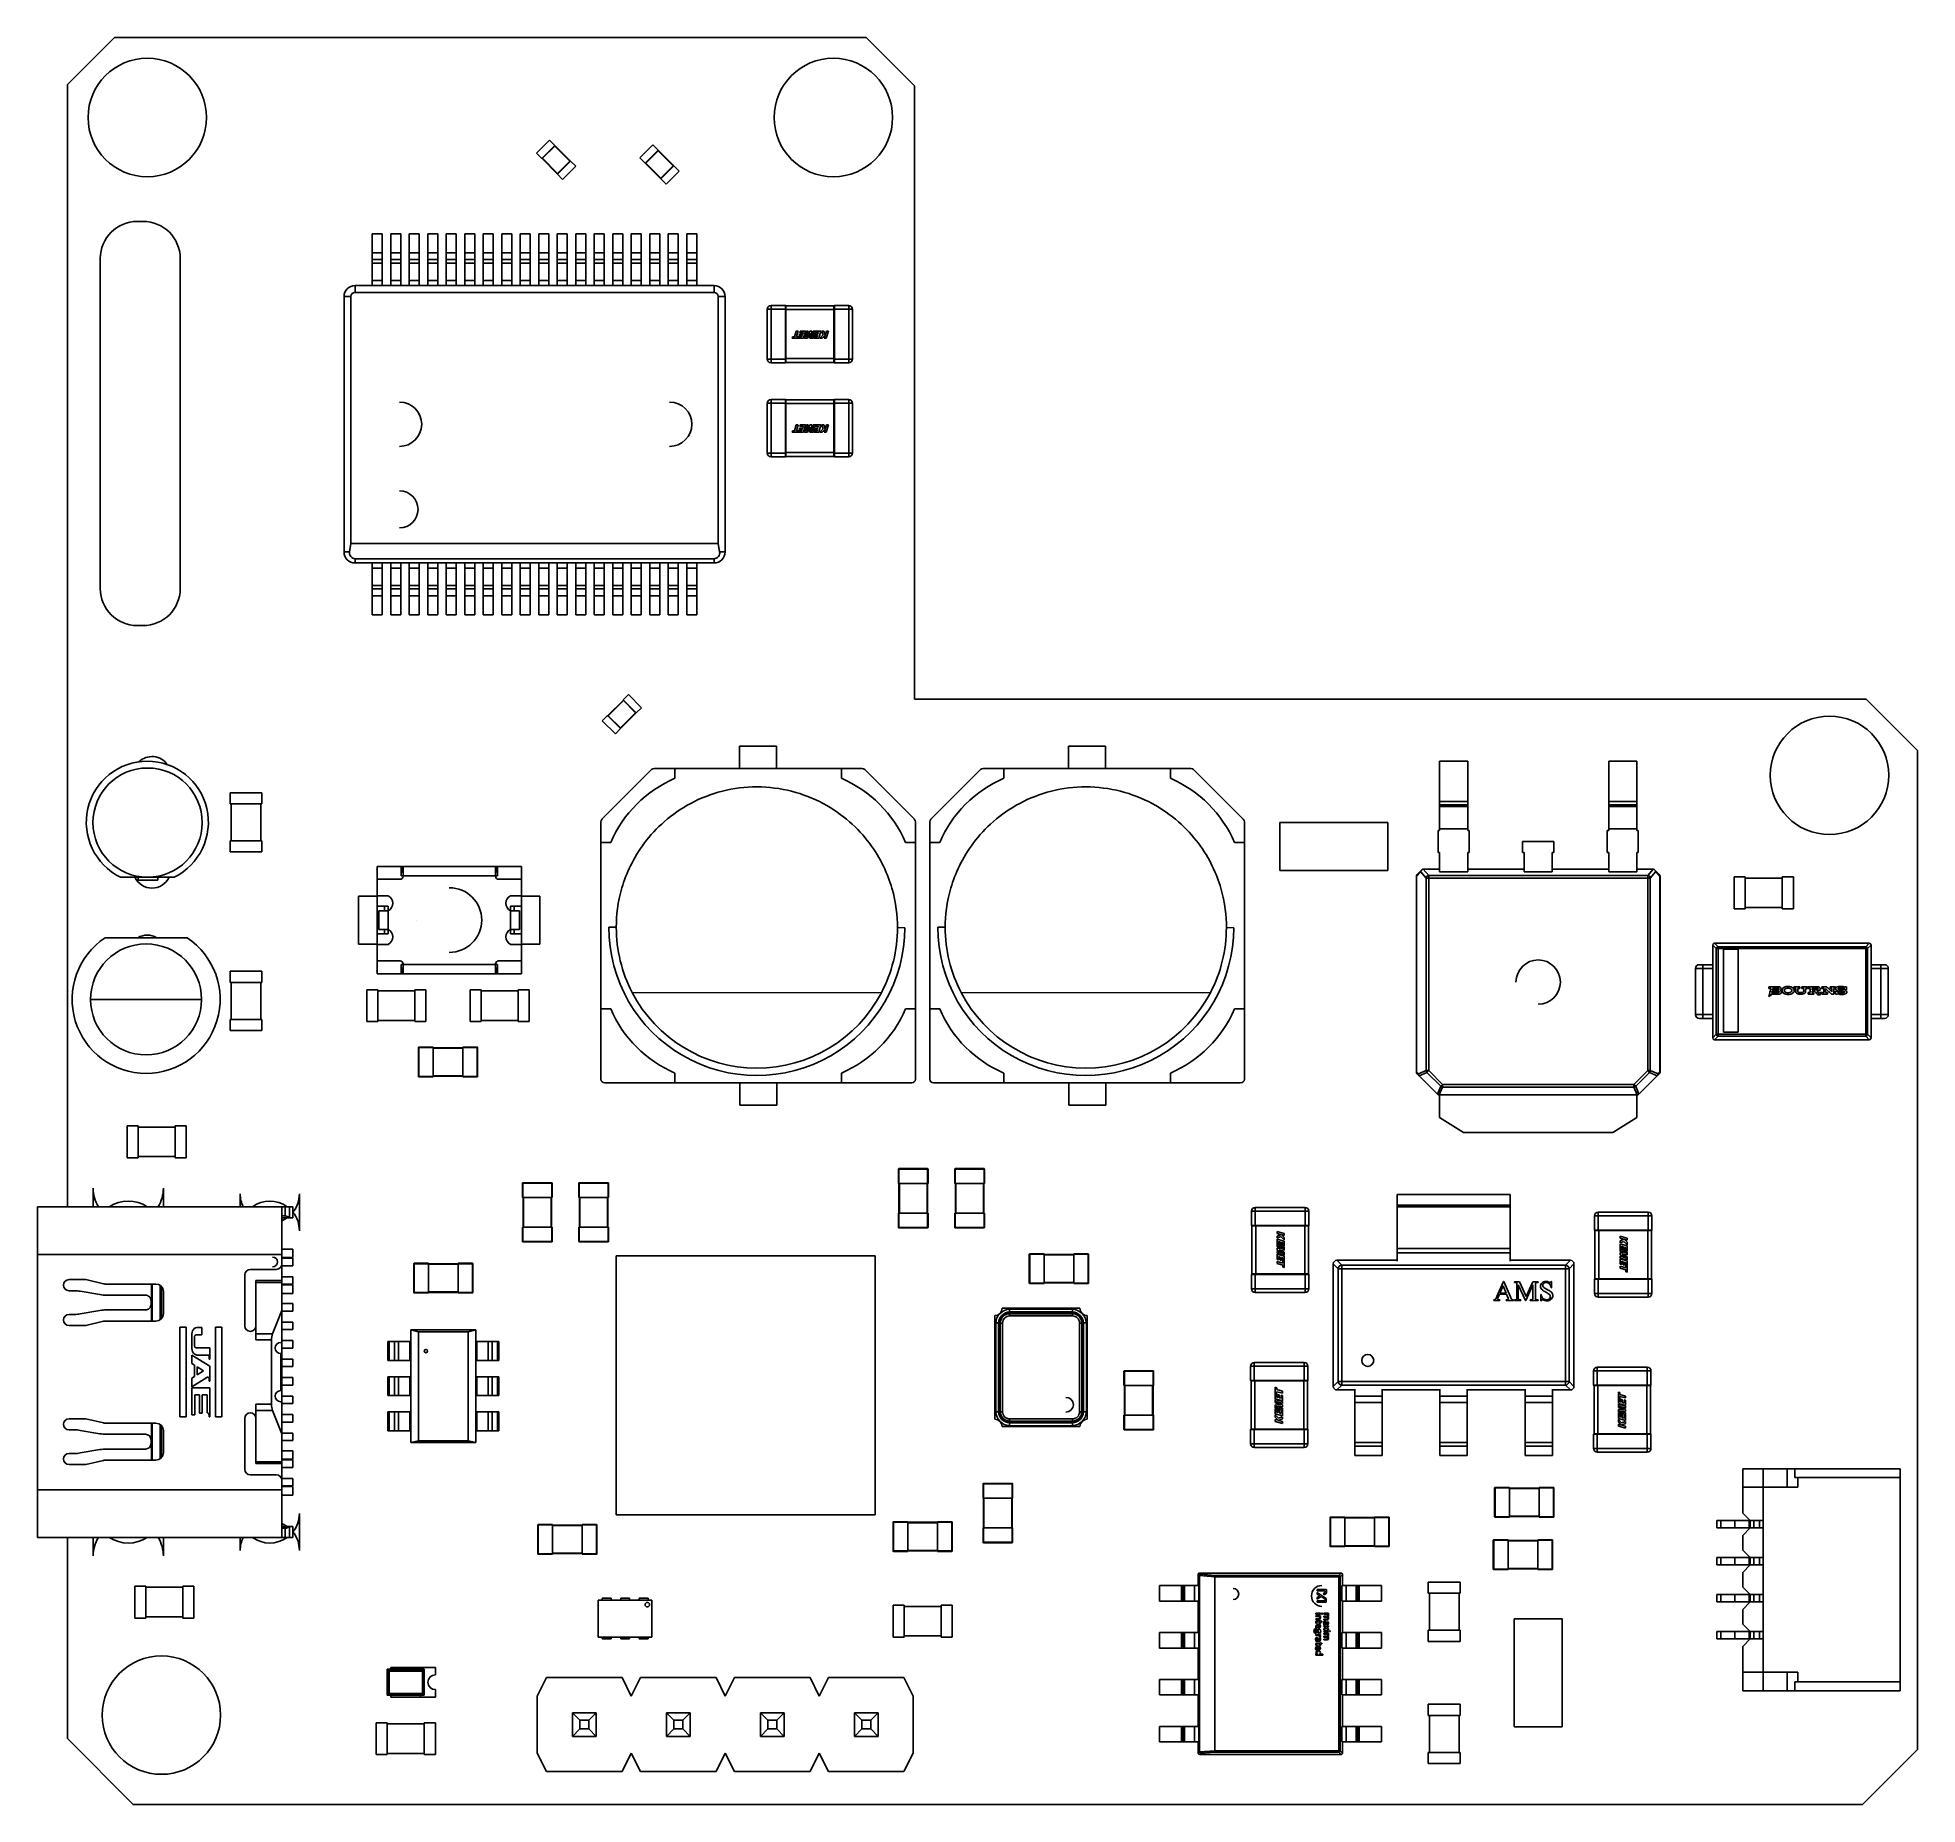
# Model space of a CAD drawing. Header units: millimetres. Extents: x -0.7 to 50.1, y 0.1 to 47.9.
import ezdxf

# ---------------------------------------------------------------- set-up
doc = ezdxf.new("R2010")
doc.units = ezdxf.units.MM

msp = doc.modelspace()

# ---------------------------------------------------------------- linework, layer by layer
at = {"color": 7, "linetype": 'Continuous', "lineweight": 25}
for p, q in [((0.127, 46.609), (1.397, 47.879)), ((1.397, 47.879), (21.717, 47.879)), ((21.717, 47.879), (23.019, 46.577)), ((0.127, 16.281), (0.127, 46.609)), ((23.019, 46.577), (23.019, 30)), ((12.805, 44.754), (13.158, 45.107)), ((12.805, 44.754), (12.946, 44.612)), ((13.3, 44.966), (12.946, 44.612)), ((13.296, 44.946), (12.966, 44.616)), ((13.158, 45.107), (13.3, 44.966)), ((13.296, 44.946), (13.296, 44.962)), ((13.72, 44.538), (13.296, 44.962)), ((13.704, 44.538), (13.296, 44.946)), ((15.952, 44.98), (15.599, 44.627)), ((16.094, 44.839), (15.74, 44.485)), ((16.09, 44.819), (15.76, 44.489)), ((16.094, 44.839), (15.952, 44.98)), ((16.09, 44.819), (16.09, 44.835)), ((16.514, 44.411), (16.09, 44.835)), ((16.498, 44.411), (16.09, 44.819)), ((12.966, 44.616), (12.95, 44.616)), ((12.95, 44.616), (13.374, 44.192)), ((12.966, 44.616), (13.374, 44.208)), ((13.37, 44.188), (13.724, 44.542)), ((13.374, 44.208), (13.704, 44.538)), ((13.374, 44.208), (13.374, 44.192)), ((13.512, 44.047), (13.865, 44.4)), ((13.704, 44.538), (13.72, 44.538)), ((13.724, 44.542), (13.865, 44.4)), ((15.74, 44.485), (15.599, 44.627)), ((15.76, 44.489), (15.744, 44.489)), ((15.744, 44.489), (16.168, 44.065)), ((15.76, 44.489), (16.168, 44.081)), ((16.164, 44.061), (16.518, 44.415)), ((16.168, 44.081), (16.498, 44.411)), ((16.659, 44.273), (16.306, 43.92)), ((16.498, 44.411), (16.514, 44.411)), ((16.659, 44.273), (16.518, 44.415)), ((13.37, 44.188), (13.512, 44.047)), ((16.306, 43.92), (16.164, 44.061)), ((16.168, 44.081), (16.168, 44.065)), ((2.016, 42.91), (2.175, 42.91)), ((8.368, 42.579), (8.368, 41.179)), ((8.368, 42.579), (8.638, 42.579)), ((8.638, 41.179), (8.638, 42.579)), ((8.868, 42.579), (8.868, 41.179)), ((8.868, 42.579), (9.138, 42.579)), ((9.138, 41.179), (9.138, 42.579)), ((9.368, 41.179), (9.368, 42.579)), ((9.368, 42.579), (9.638, 42.579)), ((9.638, 41.179), (9.638, 42.579)), ((9.868, 42.579), (9.868, 41.179)), ((9.868, 42.579), (10.138, 42.579)), ((10.138, 41.179), (10.138, 42.579)), ((10.368, 41.179), (10.368, 42.579)), ((10.368, 42.579), (10.638, 42.579)), ((10.638, 41.179), (10.638, 42.579)), ((10.868, 41.179), (10.868, 42.579)), ((10.868, 42.579), (11.138, 42.579)), ((11.138, 41.179), (11.138, 42.579)), ((11.368, 41.179), (11.368, 42.579)), ((11.368, 42.579), (11.638, 42.579)), ((11.638, 41.179), (11.638, 42.579)), ((11.868, 42.579), (11.868, 41.179)), ((11.868, 42.579), (12.138, 42.579)), ((12.138, 41.179), (12.138, 42.579)), ((12.368, 42.579), (12.368, 41.179)), ((12.368, 42.579), (12.638, 42.579)), ((12.638, 41.179), (12.638, 42.579)), ((12.868, 42.579), (12.868, 41.179)), ((12.868, 42.579), (13.138, 42.579)), ((13.138, 41.179), (13.138, 42.579)), ((13.368, 41.179), (13.368, 42.579)), ((13.368, 42.579), (13.638, 42.579)), ((13.638, 41.179), (13.638, 42.579)), ((13.868, 41.179), (13.868, 42.579)), ((13.868, 42.579), (14.138, 42.579)), ((14.138, 41.179), (14.138, 42.579)), ((14.368, 42.579), (14.368, 41.179)), ((14.368, 42.579), (14.638, 42.579)), ((14.638, 41.179), (14.638, 42.579)), ((14.868, 41.179), (14.868, 42.579)), ((14.868, 42.579), (15.138, 42.579)), ((15.138, 41.179), (15.138, 42.579)), ((15.368, 42.579), (15.368, 41.179)), ((15.368, 42.579), (15.638, 42.579)), ((15.638, 41.179), (15.638, 42.579)), ((15.868, 42.579), (15.868, 41.179)), ((15.868, 42.579), (16.138, 42.579)), ((16.138, 41.179), (16.138, 42.579)), ((16.368, 42.579), (16.368, 41.179)), ((16.368, 42.579), (16.638, 42.579)), ((16.638, 41.179), (16.638, 42.579)), ((16.868, 41.179), (16.868, 42.579)), ((16.868, 42.579), (17.138, 42.579)), ((17.138, 41.179), (17.138, 42.579)), ((1.016, 32.988), (1.016, 41.91)), ((3.175, 41.91), (3.175, 32.988)), ((8.368, 42.064), (8.638, 42.064)), ((8.368, 41.881), (8.638, 41.881)), ((8.638, 41.786), (8.368, 41.786)), ((8.868, 42.064), (9.138, 42.064)), ((8.868, 41.881), (9.138, 41.881)), ((9.138, 41.786), (8.868, 41.786)), ((9.368, 42.064), (9.638, 42.064)), ((9.368, 41.881), (9.638, 41.881)), ((9.638, 41.786), (9.368, 41.786)), ((9.868, 42.064), (10.138, 42.064)), ((9.868, 41.881), (10.138, 41.881)), ((10.138, 41.786), (9.868, 41.786)), ((10.368, 42.064), (10.638, 42.064)), ((10.368, 41.881), (10.638, 41.881)), ((10.638, 41.786), (10.368, 41.786)), ((10.868, 42.064), (11.138, 42.064)), ((10.868, 41.881), (11.138, 41.881)), ((11.138, 41.786), (10.868, 41.786)), ((11.368, 42.064), (11.638, 42.064)), ((11.368, 41.881), (11.638, 41.881)), ((11.638, 41.786), (11.368, 41.786)), ((11.868, 42.064), (12.138, 42.064)), ((11.868, 41.881), (12.138, 41.881)), ((12.138, 41.786), (11.868, 41.786)), ((12.368, 42.064), (12.638, 42.064)), ((12.368, 41.881), (12.638, 41.881)), ((12.638, 41.786), (12.368, 41.786)), ((12.868, 42.064), (13.138, 42.064)), ((12.868, 41.881), (13.138, 41.881)), ((13.138, 41.786), (12.868, 41.786)), ((13.368, 42.064), (13.638, 42.064)), ((13.368, 41.881), (13.638, 41.881)), ((13.638, 41.786), (13.368, 41.786)), ((13.868, 42.064), (14.138, 42.064)), ((13.868, 41.881), (14.138, 41.881)), ((14.138, 41.786), (13.868, 41.786)), ((14.368, 42.064), (14.638, 42.064)), ((14.368, 41.881), (14.638, 41.881)), ((14.638, 41.786), (14.368, 41.786)), ((14.868, 42.064), (15.138, 42.064)), ((14.868, 41.881), (15.138, 41.881)), ((15.138, 41.786), (14.868, 41.786)), ((15.368, 42.064), (15.638, 42.064)), ((15.368, 41.881), (15.638, 41.881)), ((15.638, 41.786), (15.368, 41.786)), ((15.868, 42.064), (16.138, 42.064)), ((15.868, 41.881), (16.138, 41.881)), ((16.138, 41.786), (15.868, 41.786)), ((16.368, 42.064), (16.638, 42.064)), ((16.368, 41.881), (16.638, 41.881)), ((16.638, 41.786), (16.368, 41.786)), ((16.868, 42.064), (17.138, 42.064)), ((16.868, 41.881), (17.138, 41.881)), ((17.138, 41.786), (16.868, 41.786)), ((17.603, 41.179), (7.903, 41.179)), ((7.903, 40.992), (7.903, 41.179)), ((8.368, 41.318), (8.638, 41.318)), ((8.868, 41.318), (9.138, 41.318)), ((9.368, 41.318), (9.638, 41.318)), ((9.868, 41.318), (10.138, 41.318)), ((10.368, 41.318), (10.638, 41.318)), ((10.868, 41.318), (11.138, 41.318)), ((11.368, 41.318), (11.638, 41.318)), ((11.868, 41.318), (12.138, 41.318)), ((12.368, 41.318), (12.638, 41.318)), ((12.868, 41.318), (13.138, 41.318)), ((13.368, 41.318), (13.638, 41.318)), ((13.868, 41.318), (14.138, 41.318)), ((14.368, 41.318), (14.638, 41.318)), ((14.868, 41.318), (15.138, 41.318)), ((15.368, 41.318), (15.638, 41.318)), ((15.868, 41.318), (16.138, 41.318)), ((16.368, 41.318), (16.638, 41.318)), ((16.868, 41.318), (17.138, 41.318)), ((17.603, 41.179), (17.603, 40.992)), ((7.79, 40.879), (7.603, 40.879)), ((7.603, 33.979), (7.603, 40.879)), ((7.79, 40.879), (7.79, 34.202)), ((17.603, 40.992), (7.903, 40.992)), ((17.716, 34.202), (17.716, 40.879)), ((17.903, 40.879), (17.716, 40.879)), ((17.903, 33.979), (17.903, 40.879)), ((19.043, 39.19), (19.043, 40.54)), ((19.543, 40.54), (19.043, 40.54)), ((19.143, 40.64), (19.143, 39.09)), ((19.143, 40.64), (19.531, 40.64)), ((19.531, 39.09), (19.531, 40.64)), ((19.543, 40.629), (20.843, 40.629)), ((19.543, 40.628), (19.543, 40.54)), ((19.543, 40.529), (19.543, 39.201)), ((20.843, 40.528), (19.543, 40.528)), ((20.843, 40.54), (20.843, 40.628)), ((21.343, 40.54), (20.843, 40.54)), ((20.843, 39.201), (20.843, 40.529)), ((20.855, 40.64), (20.855, 39.09)), ((20.855, 40.64), (21.243, 40.64)), ((21.243, 39.09), (21.243, 40.64)), ((21.343, 40.54), (21.343, 39.19)), ((19.726, 39.795), (19.715, 39.758)), ((19.715, 39.758), (20.023, 39.758)), ((19.778, 39.795), (19.726, 39.795)), ((19.823, 39.949), (19.778, 39.795)), ((19.877, 39.949), (19.823, 39.949)), ((19.833, 39.795), (19.877, 39.949)), ((19.891, 39.794), (19.833, 39.795)), ((19.979, 39.794), (19.891, 39.794)), ((19.917, 39.865), (19.907, 39.83)), ((19.907, 39.83), (19.989, 39.83)), ((19.999, 39.865), (19.917, 39.865)), ((19.933, 39.949), (19.923, 39.913)), ((19.923, 39.913), (20.013, 39.913)), ((20.078, 39.949), (19.933, 39.949)), ((19.989, 39.83), (19.979, 39.794)), ((20.013, 39.913), (19.999, 39.865)), ((20.023, 39.758), (20.078, 39.949)), ((20.101, 39.949), (20.046, 39.758)), ((20.046, 39.758), (20.13, 39.758)), ((20.1, 39.778), (20.149, 39.949)), ((20.191, 39.949), (20.1, 39.778)), ((20.149, 39.949), (20.101, 39.949)), ((20.13, 39.758), (20.199, 39.894)), ((20.199, 39.894), (20.19, 39.758)), ((20.19, 39.758), (20.272, 39.758)), ((20.242, 39.949), (20.191, 39.949)), ((20.232, 39.779), (20.242, 39.949)), ((20.281, 39.949), (20.232, 39.779)), ((20.272, 39.758), (20.316, 39.913)), ((20.487, 39.949), (20.281, 39.949)), ((20.301, 39.794), (20.291, 39.758)), ((20.291, 39.758), (20.432, 39.758)), ((20.388, 39.794), (20.301, 39.794)), ((20.316, 39.913), (20.422, 39.913)), ((20.327, 39.865), (20.317, 39.83)), ((20.317, 39.83), (20.399, 39.83)), ((20.409, 39.865), (20.327, 39.865)), ((20.399, 39.83), (20.388, 39.794)), ((20.422, 39.913), (20.409, 39.865)), ((20.432, 39.758), (20.487, 39.949)), ((20.552, 39.845), (20.462, 39.758)), ((20.462, 39.758), (20.525, 39.758)), ((20.509, 39.949), (20.552, 39.845)), ((20.567, 39.949), (20.509, 39.949)), ((20.525, 39.758), (20.607, 39.839)), ((20.609, 39.845), (20.567, 39.949)), ((20.607, 39.839), (20.583, 39.758)), ((20.583, 39.758), (20.638, 39.758)), ((20.639, 39.949), (20.609, 39.845)), ((20.638, 39.758), (20.693, 39.949)), ((20.693, 39.949), (20.639, 39.949)), ((19.043, 39.19), (19.543, 39.19)), ((19.543, 39.202), (20.843, 39.202)), ((19.543, 39.19), (19.543, 39.102)), ((20.843, 39.19), (21.343, 39.19)), ((20.843, 39.102), (20.843, 39.19)), ((19.143, 39.09), (19.531, 39.09)), ((19.543, 39.101), (20.843, 39.101)), ((20.855, 39.09), (21.243, 39.09)), ((19.043, 36.65), (19.043, 38)), ((19.543, 38), (19.043, 38)), ((19.143, 38.1), (19.143, 36.55)), ((19.143, 38.1), (19.531, 38.1)), ((19.531, 36.55), (19.531, 38.1)), ((19.543, 38.089), (20.843, 38.089)), ((19.543, 38.088), (19.543, 38)), ((19.543, 37.989), (19.543, 36.661)), ((20.843, 37.988), (19.543, 37.988)), ((20.843, 38), (20.843, 38.088)), ((21.343, 38), (20.843, 38)), ((20.843, 36.661), (20.843, 37.989)), ((20.855, 38.1), (20.855, 36.55)), ((20.855, 38.1), (21.243, 38.1)), ((21.243, 36.55), (21.243, 38.1)), ((21.343, 38), (21.343, 36.65)), ((19.726, 37.255), (19.715, 37.218)), ((19.715, 37.218), (20.023, 37.218)), ((19.778, 37.255), (19.726, 37.255)), ((19.823, 37.409), (19.778, 37.255)), ((19.877, 37.409), (19.823, 37.409)), ((19.833, 37.255), (19.877, 37.409)), ((19.891, 37.254), (19.833, 37.255)), ((19.979, 37.254), (19.891, 37.254)), ((19.917, 37.325), (19.907, 37.29)), ((19.907, 37.29), (19.989, 37.29)), ((19.999, 37.325), (19.917, 37.325)), ((19.933, 37.409), (19.923, 37.373)), ((19.923, 37.373), (20.013, 37.373)), ((20.078, 37.409), (19.933, 37.409)), ((19.989, 37.29), (19.979, 37.254)), ((20.013, 37.373), (19.999, 37.325)), ((20.023, 37.218), (20.078, 37.409)), ((20.101, 37.409), (20.046, 37.218)), ((20.046, 37.218), (20.13, 37.218)), ((20.1, 37.238), (20.149, 37.409)), ((20.191, 37.409), (20.1, 37.238)), ((20.149, 37.409), (20.101, 37.409)), ((20.13, 37.218), (20.199, 37.354)), ((20.199, 37.354), (20.19, 37.218)), ((20.19, 37.218), (20.272, 37.218)), ((20.242, 37.409), (20.191, 37.409)), ((20.232, 37.239), (20.242, 37.409)), ((20.281, 37.409), (20.232, 37.239)), ((20.272, 37.218), (20.316, 37.373)), ((20.487, 37.409), (20.281, 37.409)), ((20.301, 37.254), (20.291, 37.218)), ((20.291, 37.218), (20.432, 37.218)), ((20.388, 37.254), (20.301, 37.254)), ((20.316, 37.373), (20.422, 37.373)), ((20.327, 37.325), (20.317, 37.29)), ((20.317, 37.29), (20.399, 37.29)), ((20.409, 37.325), (20.327, 37.325)), ((20.399, 37.29), (20.388, 37.254)), ((20.422, 37.373), (20.409, 37.325)), ((20.432, 37.218), (20.487, 37.409)), ((20.552, 37.305), (20.462, 37.218)), ((20.462, 37.218), (20.525, 37.218)), ((20.509, 37.409), (20.552, 37.305)), ((20.567, 37.409), (20.509, 37.409)), ((20.525, 37.218), (20.607, 37.299)), ((20.609, 37.305), (20.567, 37.409)), ((20.607, 37.299), (20.583, 37.218)), ((20.583, 37.218), (20.638, 37.218)), ((20.639, 37.409), (20.609, 37.305)), ((20.638, 37.218), (20.693, 37.409)), ((20.693, 37.409), (20.639, 37.409)), ((19.043, 36.65), (19.543, 36.65)), ((19.543, 36.662), (20.843, 36.662)), ((19.543, 36.65), (19.543, 36.562)), ((20.843, 36.65), (21.343, 36.65)), ((20.843, 36.562), (20.843, 36.65)), ((19.143, 36.55), (19.531, 36.55)), ((19.543, 36.561), (20.843, 36.561)), ((20.855, 36.55), (21.243, 36.55)), ((7.79, 34.202), (7.751, 33.979)), ((17.716, 34.202), (7.79, 34.202)), ((17.755, 33.979), (17.716, 34.202)), ((7.751, 33.979), (7.603, 33.979)), ((17.603, 33.794), (7.903, 33.794)), ((7.903, 33.794), (7.903, 33.679)), ((7.903, 33.679), (17.603, 33.679)), ((8.368, 33.679), (8.368, 32.279)), ((8.638, 33.54), (8.368, 33.54)), ((8.638, 32.279), (8.638, 33.679)), ((8.868, 33.679), (8.868, 32.279)), ((9.138, 33.54), (8.868, 33.54)), ((9.138, 32.279), (9.138, 33.679)), ((9.368, 33.679), (9.368, 32.279)), ((9.638, 33.54), (9.368, 33.54)), ((9.638, 32.279), (9.638, 33.679)), ((9.868, 33.679), (9.868, 32.279)), ((10.138, 33.54), (9.868, 33.54)), ((10.138, 32.279), (10.138, 33.679)), ((10.368, 33.679), (10.368, 32.279)), ((10.638, 33.54), (10.368, 33.54)), ((10.638, 32.279), (10.638, 33.679)), ((10.868, 33.679), (10.868, 32.279)), ((11.138, 33.54), (10.868, 33.54)), ((11.138, 32.279), (11.138, 33.679)), ((11.368, 33.679), (11.368, 32.279)), ((11.638, 33.54), (11.368, 33.54)), ((11.638, 32.279), (11.638, 33.679)), ((11.868, 33.679), (11.868, 32.279)), ((12.138, 33.54), (11.868, 33.54)), ((12.138, 32.279), (12.138, 33.679)), ((12.368, 33.679), (12.368, 32.279)), ((12.638, 33.54), (12.368, 33.54)), ((12.638, 32.279), (12.638, 33.679)), ((12.868, 33.679), (12.868, 32.279)), ((13.138, 33.54), (12.868, 33.54)), ((13.138, 32.279), (13.138, 33.679)), ((13.368, 33.679), (13.368, 32.279)), ((13.638, 33.54), (13.368, 33.54)), ((13.638, 32.279), (13.638, 33.679)), ((13.868, 33.679), (13.868, 32.279)), ((14.138, 33.54), (13.868, 33.54)), ((14.138, 32.279), (14.138, 33.679)), ((14.368, 33.679), (14.368, 32.279)), ((14.638, 33.54), (14.368, 33.54)), ((14.638, 32.279), (14.638, 33.679)), ((14.868, 33.679), (14.868, 32.279)), ((15.138, 33.54), (14.868, 33.54)), ((15.138, 32.279), (15.138, 33.679)), ((15.368, 33.679), (15.368, 32.279)), ((15.638, 33.54), (15.368, 33.54)), ((15.638, 32.279), (15.638, 33.679)), ((15.868, 33.679), (15.868, 32.279)), ((16.138, 33.54), (15.868, 33.54)), ((16.138, 32.279), (16.138, 33.679)), ((16.368, 33.679), (16.368, 32.279)), ((16.638, 33.54), (16.368, 33.54)), ((16.638, 32.279), (16.638, 33.679)), ((16.868, 33.679), (16.868, 32.279)), ((17.138, 33.54), (16.868, 33.54)), ((17.138, 32.279), (17.138, 33.679)), ((17.603, 33.794), (17.603, 33.679)), ((17.755, 33.979), (17.903, 33.979)), ((8.368, 33.072), (8.638, 33.072)), ((8.868, 33.072), (9.138, 33.072)), ((9.368, 33.072), (9.638, 33.072)), ((9.868, 33.072), (10.138, 33.072)), ((10.368, 33.072), (10.638, 33.072)), ((10.868, 33.072), (11.138, 33.072)), ((11.368, 33.072), (11.638, 33.072)), ((11.868, 33.072), (12.138, 33.072)), ((12.368, 33.072), (12.638, 33.072)), ((12.868, 33.072), (13.138, 33.072)), ((13.368, 33.072), (13.638, 33.072)), ((13.868, 33.072), (14.138, 33.072)), ((14.368, 33.072), (14.638, 33.072)), ((14.868, 33.072), (15.138, 33.072)), ((15.368, 33.072), (15.638, 33.072)), ((15.868, 33.072), (16.138, 33.072)), ((16.368, 33.072), (16.638, 33.072)), ((16.868, 33.072), (17.138, 33.072)), ((8.368, 32.977), (8.638, 32.977)), ((8.368, 32.794), (8.638, 32.794)), ((8.868, 32.977), (9.138, 32.977)), ((8.868, 32.794), (9.138, 32.794)), ((9.368, 32.977), (9.638, 32.977)), ((9.368, 32.794), (9.638, 32.794)), ((9.868, 32.977), (10.138, 32.977)), ((9.868, 32.794), (10.138, 32.794)), ((10.368, 32.977), (10.638, 32.977)), ((10.368, 32.794), (10.638, 32.794)), ((10.868, 32.977), (11.138, 32.977)), ((10.868, 32.794), (11.138, 32.794)), ((11.368, 32.977), (11.638, 32.977)), ((11.368, 32.794), (11.638, 32.794)), ((11.868, 32.977), (12.138, 32.977)), ((11.868, 32.794), (12.138, 32.794)), ((12.368, 32.977), (12.638, 32.977)), ((12.368, 32.794), (12.638, 32.794)), ((12.868, 32.977), (13.138, 32.977)), ((12.868, 32.794), (13.138, 32.794)), ((13.368, 32.977), (13.638, 32.977)), ((13.368, 32.794), (13.638, 32.794)), ((13.868, 32.977), (14.138, 32.977)), ((13.868, 32.794), (14.138, 32.794)), ((14.368, 32.977), (14.638, 32.977)), ((14.368, 32.794), (14.638, 32.794)), ((14.868, 32.977), (15.138, 32.977)), ((14.868, 32.794), (15.138, 32.794)), ((15.368, 32.977), (15.638, 32.977)), ((15.368, 32.794), (15.638, 32.794)), ((15.868, 32.977), (16.138, 32.977)), ((15.868, 32.794), (16.138, 32.794)), ((16.368, 32.977), (16.638, 32.977)), ((16.368, 32.794), (16.638, 32.794)), ((16.868, 32.977), (17.138, 32.977)), ((16.868, 32.794), (17.138, 32.794)), ((8.368, 32.279), (8.638, 32.279)), ((8.868, 32.279), (9.138, 32.279)), ((9.368, 32.279), (9.638, 32.279)), ((9.868, 32.279), (10.138, 32.279)), ((10.368, 32.279), (10.638, 32.279)), ((10.868, 32.279), (11.138, 32.279)), ((11.368, 32.279), (11.638, 32.279)), ((11.868, 32.279), (12.138, 32.279)), ((12.368, 32.279), (12.638, 32.279)), ((12.868, 32.279), (13.138, 32.279)), ((13.368, 32.279), (13.638, 32.279)), ((13.868, 32.279), (14.138, 32.279)), ((14.368, 32.279), (14.638, 32.279)), ((14.868, 32.279), (15.138, 32.279)), ((15.368, 32.279), (15.638, 32.279)), ((15.868, 32.279), (16.138, 32.279)), ((16.368, 32.279), (16.638, 32.279)), ((16.868, 32.279), (17.138, 32.279)), ((2.175, 31.988), (2.016, 31.988)), ((15.152, 29.976), (14.728, 29.552)), ((15.148, 29.98), (15.29, 30.121)), ((15.502, 29.626), (15.148, 29.98)), ((15.152, 29.96), (15.152, 29.976)), ((15.643, 29.768), (15.29, 30.121)), ((23.019, 30), (48.74, 30)), ((48.74, 30), (50.127, 28.613)), ((14.583, 29.414), (14.724, 29.556)), ((14.724, 29.556), (15.078, 29.202)), ((14.744, 29.552), (14.728, 29.552)), ((15.152, 29.96), (14.744, 29.552)), ((14.744, 29.552), (15.074, 29.222)), ((15.074, 29.222), (15.482, 29.63)), ((15.074, 29.206), (15.498, 29.63)), ((15.482, 29.63), (15.152, 29.96)), ((15.482, 29.63), (15.498, 29.63)), ((15.502, 29.626), (15.643, 29.768)), ((14.936, 29.061), (14.583, 29.414)), ((14.936, 29.061), (15.078, 29.202)), ((15.074, 29.222), (15.074, 29.206)), ((19.294, 28.728), (18.294, 28.728)), ((18.294, 28.728), (18.294, 28.126)), ((19.294, 28.126), (19.294, 28.728)), ((28.184, 28.728), (27.184, 28.728)), ((27.184, 28.728), (27.184, 28.126)), ((28.184, 28.126), (28.184, 28.728)), ((50.127, 28.613), (50.127, 1.613)), ((15.917, 28.097), (14.575, 26.755)), ((21.604, 28.126), (15.987, 28.126)), ((16.546, 28.126), (16.546, 27.859)), ((21.046, 28.126), (21.046, 27.859)), ((23.017, 26.755), (21.675, 28.097)), ((24.807, 28.097), (23.465, 26.755)), ((30.494, 28.126), (24.877, 28.126)), ((25.436, 28.126), (25.436, 27.859)), ((29.936, 28.126), (29.936, 27.859)), ((31.907, 26.755), (30.565, 28.097)), ((37.211, 28.321), (37.211, 26.45)), ((37.211, 28.321), (37.973, 28.321)), ((37.973, 28.321), (37.973, 26.45)), ((41.783, 28.321), (41.783, 26.45)), ((41.783, 28.321), (42.545, 28.321)), ((42.545, 28.321), (42.545, 26.45)), ((4.523, 27.47), (4.523, 27.17)), ((4.523, 27.47), (5.383, 27.47)), ((5.383, 27.17), (5.383, 27.47)), ((4.523, 27.17), (5.383, 27.17)), ((4.553, 26.17), (4.553, 27.17)), ((5.353, 27.17), (5.353, 26.17)), ((37.211, 27.235), (37.973, 27.235)), ((37.211, 27.143), (37.973, 27.143)), ((37.211, 27.097), (37.973, 27.097)), ((41.783, 27.235), (42.545, 27.235)), ((41.783, 27.143), (42.545, 27.143)), ((41.783, 27.097), (42.545, 27.097)), ((14.546, 26.684), (14.546, 19.726)), ((23.046, 19.726), (23.046, 26.684)), ((23.436, 26.684), (23.436, 19.726)), ((31.936, 19.726), (31.936, 26.684)), ((32.896, 26.669), (32.896, 25.369)), ((35.816, 26.669), (32.896, 26.669)), ((35.816, 25.369), (35.816, 26.669)), ((37.172, 25.85), (37.172, 26.45)), ((37.172, 26.45), (37.211, 26.45)), ((37.211, 26.493), (37.973, 26.493)), ((37.973, 26.45), (38.012, 26.45)), ((38.012, 25.85), (38.012, 26.45)), ((41.744, 25.85), (41.744, 26.45)), ((41.744, 26.45), (41.783, 26.45)), ((41.783, 26.493), (42.545, 26.493)), ((42.545, 26.45), (42.584, 26.45)), ((42.584, 25.85), (42.584, 26.45)), ((4.523, 26.17), (4.523, 25.87)), ((4.523, 26.17), (5.383, 26.17)), ((5.383, 25.87), (5.383, 26.17)), ((14.813, 26.126), (14.546, 26.126)), ((23.046, 26.126), (22.779, 26.126)), ((23.436, 26.126), (23.703, 26.126)), ((31.669, 26.126), (31.936, 26.126)), ((39.458, 25.85), (39.458, 26.15)), ((39.458, 26.15), (40.298, 26.15)), ((40.298, 25.85), (40.298, 26.15)), ((4.523, 25.87), (5.383, 25.87)), ((8.498, 25.406), (8.494, 25.405)), ((8.498, 25.367), (8.494, 25.405)), ((9.148, 25.478), (8.498, 25.478)), ((8.498, 25.478), (8.498, 23.653)), ((9.148, 25.228), (9.148, 25.478)), ((9.172, 25.477), (9.148, 25.474)), ((9.187, 25.328), (9.172, 25.477)), ((9.198, 25.478), (11.698, 25.478)), ((9.198, 25.478), (9.198, 25.211)), ((11.698, 25.211), (11.698, 25.478)), ((11.709, 25.328), (11.724, 25.477)), ((11.724, 25.477), (11.748, 25.474)), ((12.398, 25.478), (11.748, 25.478)), ((11.748, 25.228), (11.748, 25.478)), ((12.398, 23.653), (12.398, 25.478)), ((12.402, 25.405), (12.398, 25.406)), ((12.398, 25.367), (12.402, 25.405)), ((37.172, 25.85), (37.211, 25.85)), ((37.211, 25.329), (37.211, 25.85)), ((37.973, 25.85), (38.012, 25.85)), ((37.973, 25.329), (37.973, 25.85)), ((39.458, 25.85), (39.497, 25.85)), ((39.497, 25.329), (39.497, 25.85)), ((40.259, 25.85), (40.298, 25.85)), ((40.259, 25.329), (40.259, 25.85)), ((41.744, 25.85), (41.783, 25.85)), ((41.783, 25.329), (41.783, 25.85)), ((42.545, 25.85), (42.584, 25.85)), ((42.545, 25.329), (42.545, 25.85)), ((1.566, 25.187), (3.008, 25.187)), ((2.037, 25.108), (2.037, 25.187)), ((2.571, 25.108), (2.037, 25.108)), ((2.571, 25.108), (2.571, 25.187)), ((9.118, 25.131), (8.498, 25.131)), ((9.148, 25.328), (9.198, 25.328)), ((9.148, 25.228), (11.748, 25.228)), ((10.448, 24.903), (10.448, 24.903)), ((11.698, 25.328), (11.748, 25.328)), ((12.398, 25.131), (11.778, 25.131)), ((32.896, 25.369), (35.816, 25.369)), ((36.586, 25.21), (36.585, 25.21)), ((36.585, 19.924), (36.585, 25.21)), ((36.705, 25.329), (36.586, 25.21)), ((36.586, 25.21), (36.586, 19.924)), ((36.726, 25.38), (36.606, 25.26)), ((36.849, 25.164), (36.705, 25.329)), ((36.773, 25.4), (36.919, 25.233)), ((37.211, 25.4), (36.775, 25.4)), ((42.907, 25.164), (36.849, 25.164)), ((36.849, 19.958), (36.849, 25.164)), ((36.919, 25.233), (36.919, 19.958)), ((36.919, 25.233), (42.837, 25.233)), ((37.211, 25.329), (37.973, 25.329)), ((39.497, 25.4), (37.973, 25.4)), ((39.497, 25.329), (40.259, 25.329)), ((41.783, 25.4), (40.259, 25.4)), ((41.783, 25.329), (42.545, 25.329)), ((42.981, 25.4), (42.545, 25.4)), ((42.837, 25.233), (42.983, 25.4)), ((42.837, 19.958), (42.837, 25.233)), ((43.051, 25.329), (42.907, 25.164)), ((42.907, 25.164), (42.907, 19.958)), ((43.15, 25.26), (43.03, 25.38)), ((43.17, 25.21), (43.051, 25.329)), ((43.17, 19.924), (43.17, 25.21)), ((43.17, 25.21), (43.171, 25.21)), ((43.171, 25.21), (43.171, 19.924)), ((45.474, 25.195), (45.174, 25.195)), ((45.174, 24.335), (45.174, 25.195)), ((45.474, 24.335), (45.474, 25.195)), ((45.474, 25.165), (46.474, 25.165)), ((46.774, 25.195), (46.474, 25.195)), ((46.474, 24.335), (46.474, 25.195)), ((46.774, 24.335), (46.774, 25.195)), ((7.998, 24.678), (8.498, 24.678)), ((7.998, 23.378), (7.998, 24.678)), ((8.498, 24.684), (8.798, 24.684)), ((8.798, 24.403), (8.498, 24.403)), ((8.698, 24.28), (8.698, 24.403)), ((8.798, 24.403), (8.798, 24.28)), ((12.098, 24.684), (12.398, 24.684)), ((12.098, 24.403), (12.398, 24.403)), ((12.098, 24.28), (12.098, 24.403)), ((12.198, 24.403), (12.198, 24.28)), ((12.398, 24.678), (12.898, 24.678)), ((12.898, 24.678), (12.898, 23.378)), ((8.798, 24.28), (8.548, 24.28)), ((8.548, 24.28), (8.548, 23.776)), ((8.798, 24.28), (8.798, 23.653)), ((9.573, 24.028), (9.573, 24.028)), ((11.323, 24.028), (11.323, 24.028)), ((12.098, 24.28), (12.098, 23.653)), ((12.348, 24.28), (12.098, 24.28)), ((12.348, 24.28), (12.348, 23.776)), ((45.174, 24.335), (45.474, 24.335)), ((46.474, 24.365), (45.474, 24.365)), ((46.474, 24.335), (46.774, 24.335)), ((3.359, 23.55), (1.148, 23.55)), ((2.254, 23.384), (2.254, 23.384)), ((8.498, 23.378), (7.998, 23.378)), ((8.498, 23.653), (8.798, 23.653)), ((8.498, 23.653), (8.498, 22.578)), ((8.798, 23.372), (8.498, 23.372)), ((8.548, 23.776), (8.798, 23.776)), ((8.698, 23.653), (8.698, 23.776)), ((12.098, 23.776), (12.348, 23.776)), ((12.398, 23.653), (12.098, 23.653)), ((12.398, 23.372), (12.098, 23.372)), ((12.198, 23.776), (12.198, 23.653)), ((12.398, 22.578), (12.398, 23.653)), ((12.898, 23.378), (12.398, 23.378)), ((14.961, 23.832), (14.761, 23.833)), ((22.561, 23.823), (22.761, 23.822)), ((23.851, 23.832), (23.651, 23.833)), ((31.451, 23.823), (31.651, 23.822)), ((44.741, 23.305), (44.646, 23.4)), ((48.826, 23.4), (44.646, 23.4)), ((48.826, 23.4), (48.731, 23.305)), ((8.498, 22.925), (9.118, 22.925)), ((11.778, 22.925), (12.398, 22.925)), ((44.596, 23.351), (44.691, 23.256)), ((44.596, 23.351), (44.596, 20.845)), ((44.691, 23.256), (48.781, 23.256)), ((44.691, 23.256), (44.691, 20.94)), ((44.741, 20.891), (44.741, 23.305)), ((48.731, 23.305), (44.741, 23.305)), ((44.888, 23.238), (44.888, 20.995)), ((45.287, 23.238), (44.888, 23.238)), ((45.287, 20.995), (45.287, 23.238)), ((48.731, 23.305), (48.731, 20.891)), ((48.781, 23.256), (48.876, 23.351)), ((48.781, 20.94), (48.781, 23.256)), ((48.876, 20.845), (48.876, 23.351)), ((4.523, 22.344), (4.523, 22.644)), ((5.383, 22.644), (4.523, 22.644)), ((5.383, 22.344), (5.383, 22.644)), ((8.498, 22.689), (8.494, 22.651)), ((8.498, 22.65), (8.494, 22.651)), ((8.498, 22.578), (9.148, 22.578)), ((9.148, 22.828), (9.148, 22.578)), ((9.148, 22.828), (11.748, 22.828)), ((9.198, 22.728), (9.148, 22.728)), ((9.172, 22.579), (9.148, 22.582)), ((9.187, 22.728), (9.172, 22.579)), ((9.198, 22.845), (9.198, 22.578)), ((9.198, 22.578), (11.698, 22.578)), ((11.698, 22.578), (11.698, 22.845)), ((11.748, 22.728), (11.698, 22.728)), ((11.709, 22.728), (11.724, 22.579)), ((11.748, 22.582), (11.724, 22.579)), ((11.748, 22.828), (11.748, 22.578)), ((11.748, 22.578), (12.398, 22.578)), ((12.398, 22.689), (12.402, 22.651)), ((12.402, 22.651), (12.398, 22.65)), ((44.131, 22.722), (44.131, 21.472)), ((44.131, 22.722), (44.596, 22.722)), ((44.596, 22.822), (44.231, 22.822)), ((44.331, 21.372), (44.331, 22.822)), ((49.241, 22.822), (48.876, 22.822)), ((48.876, 22.722), (49.341, 22.722)), ((49.141, 22.822), (49.141, 21.372)), ((49.341, 21.472), (49.341, 22.722)), ((3.754, 21.884), (0.754, 21.884)), ((4.254, 21.884), (4.254, 21.884)), ((5.383, 22.344), (4.523, 22.344)), ((4.553, 21.344), (4.553, 22.344)), ((5.353, 22.344), (5.353, 21.344)), ((8.517, 22.147), (8.217, 22.147)), ((8.217, 21.287), (8.217, 22.147)), ((8.517, 21.287), (8.517, 22.147)), ((8.517, 22.117), (9.517, 22.117)), ((9.517, 22.147), (9.817, 22.147)), ((9.517, 21.287), (9.517, 22.147)), ((9.817, 21.287), (9.817, 22.147)), ((11.311, 22.147), (11.011, 22.147)), ((11.011, 22.147), (11.011, 21.287)), ((11.311, 22.147), (11.311, 21.287)), ((11.311, 22.117), (12.311, 22.117)), ((12.611, 22.147), (12.311, 22.147)), ((12.311, 22.147), (12.311, 21.287)), ((12.611, 22.147), (12.611, 21.287)), ((22.127, 22.064), (15.39, 22.073)), ((31.017, 22.064), (24.28, 22.073)), ((46.114, 22.228), (46.246, 22.228)), ((46.114, 22.182), (46.114, 22.228)), ((46.141, 22.182), (46.114, 22.182)), ((46.18, 22.027), (46.179, 22.023)), ((46.284, 22.027), (46.18, 22.027)), ((46.202, 22.107), (46.201, 22.102)), ((46.29, 22.107), (46.202, 22.107)), ((46.222, 22.182), (46.217, 22.165)), ((46.298, 22.182), (46.222, 22.182)), ((46.32, 22.146), (46.372, 22.146)), ((46.372, 22.146), (46.377, 22.148)), ((46.391, 22.098), (46.38, 22.105)), ((46.784, 22.182), (46.784, 22.228)), ((46.784, 22.228), (46.945, 22.228)), ((46.837, 22.182), (46.784, 22.182)), ((46.796, 22.111), (46.792, 22.102)), ((46.796, 22.126), (46.796, 22.111)), ((46.838, 22.135), (46.837, 22.182)), ((46.945, 22.182), (46.891, 22.182)), ((46.891, 22.182), (46.891, 22.099)), ((46.891, 22.099), (46.893, 22.095)), ((46.945, 22.228), (46.945, 22.182)), ((47.004, 22.182), (47.004, 22.228)), ((47.004, 22.228), (47.16, 22.228)), ((47.055, 22.182), (47.004, 22.182)), ((47.055, 22.143), (47.055, 22.182)), ((47.107, 22.088), (47.105, 22.081)), ((47.108, 22.182), (47.107, 22.088)), ((47.16, 22.182), (47.108, 22.182)), ((47.16, 22.228), (47.16, 22.182)), ((47.172, 22.227), (47.298, 22.228)), ((47.172, 22.183), (47.172, 22.227)), ((47.225, 22.182), (47.172, 22.183)), ((47.172, 22.027), (47.172, 22.072)), ((47.172, 22.072), (47.226, 22.072)), ((47.332, 22.027), (47.172, 22.027)), ((47.226, 22.072), (47.225, 22.182)), ((47.279, 22.182), (47.279, 22.164)), ((47.352, 22.182), (47.279, 22.182)), ((47.339, 22.107), (47.279, 22.108)), ((47.279, 22.108), (47.279, 22.072)), ((47.279, 22.072), (47.331, 22.072)), ((47.331, 22.072), (47.332, 22.027)), ((47.346, 22.105), (47.339, 22.107)), ((47.489, 22.072), (47.533, 22.072)), ((47.489, 22.066), (47.489, 22.072)), ((47.533, 22.072), (47.533, 22.067)), ((47.547, 22.182), (47.547, 22.228)), ((47.547, 22.228), (47.667, 22.228)), ((47.595, 22.182), (47.547, 22.182)), ((47.547, 22.049), (47.548, 22.072)), ((47.547, 22.027), (47.547, 22.049)), ((47.694, 22.027), (47.547, 22.027)), ((47.548, 22.072), (47.595, 22.072)), ((47.595, 22.072), (47.595, 22.182)), ((47.643, 22.123), (47.643, 22.072)), ((47.643, 22.072), (47.694, 22.072)), ((47.683, 22.14), (47.661, 22.16)), ((47.667, 22.228), (47.675, 22.22)), ((47.694, 22.072), (47.694, 22.027)), ((47.732, 22.167), (47.793, 22.11)), ((47.771, 22.183), (47.771, 22.204)), ((47.817, 22.182), (47.771, 22.183)), ((47.806, 22.027), (47.798, 22.033)), ((47.868, 22.027), (47.806, 22.027)), ((47.817, 22.135), (47.817, 22.182)), ((47.841, 22.228), (47.912, 22.228)), ((47.912, 22.182), (47.868, 22.182)), ((47.868, 22.182), (47.868, 22.027)), ((47.912, 22.228), (47.912, 22.182)), ((47.914, 22.027), (47.914, 22.111)), ((47.914, 22.111), (47.956, 22.111)), ((47.964, 22.027), (47.914, 22.027)), ((47.956, 22.111), (47.957, 22.108)), ((47.965, 22.048), (47.964, 22.027)), ((47.97, 22.044), (47.965, 22.048)), ((48.1, 22.018), (48.084, 22.017)), ((48.167, 22.217), (48.167, 22.228)), ((48.167, 22.228), (48.213, 22.227)), ((48.169, 22.149), (48.168, 22.153)), ((48.169, 22.147), (48.169, 22.149)), ((48.213, 22.147), (48.169, 22.147)), ((48.213, 22.227), (48.213, 22.147)), ((4.523, 21.344), (4.523, 21.044)), ((5.383, 21.344), (4.523, 21.344)), ((5.383, 21.044), (5.383, 21.344)), ((14.813, 21.626), (14.546, 21.626)), ((22.779, 21.626), (23.046, 21.626)), ((23.703, 21.626), (23.436, 21.626)), ((31.669, 21.626), (31.936, 21.626)), ((44.596, 21.472), (44.131, 21.472)), ((44.231, 21.372), (44.596, 21.372)), ((49.341, 21.472), (48.876, 21.472)), ((48.876, 21.372), (49.241, 21.372)), ((5.383, 21.044), (4.523, 21.044)), ((8.217, 21.287), (8.517, 21.287)), ((9.517, 21.317), (8.517, 21.317)), ((9.517, 21.287), (9.817, 21.287)), ((11.011, 21.287), (11.311, 21.287)), ((12.311, 21.317), (11.311, 21.317)), ((12.311, 21.287), (12.611, 21.287)), ((44.691, 20.94), (44.596, 20.845)), ((44.646, 20.795), (44.741, 20.891)), ((48.781, 20.94), (44.691, 20.94)), ((44.741, 20.891), (48.731, 20.891)), ((44.888, 20.995), (45.287, 20.995)), ((48.731, 20.891), (48.826, 20.795)), ((48.876, 20.845), (48.781, 20.94)), ((2.254, 20.384), (2.254, 20.384)), ((9.614, 20.583), (10.014, 20.583)), ((9.614, 20.583), (9.614, 19.803)), ((9.624, 20.593), (9.624, 19.793)), ((9.624, 20.593), (10.014, 20.593)), ((10.014, 19.793), (10.014, 20.593)), ((10.014, 20.578), (10.814, 20.578)), ((10.014, 20.568), (10.814, 20.568)), ((10.814, 20.593), (11.204, 20.593)), ((10.814, 20.593), (10.814, 19.793)), ((11.214, 20.583), (10.814, 20.583)), ((11.204, 19.793), (11.204, 20.593)), ((11.214, 19.803), (11.214, 20.583)), ((44.646, 20.795), (48.826, 20.795)), ((2.254, 19.884), (2.254, 19.884)), ((10.814, 19.818), (10.014, 19.818)), ((16.546, 19.626), (16.546, 19.893)), ((21.046, 19.626), (21.046, 19.893)), ((25.436, 19.626), (25.436, 19.893)), ((29.936, 19.626), (29.936, 19.893)), ((36.586, 19.924), (36.585, 19.924)), ((36.586, 19.924), (36.639, 19.871)), ((36.606, 19.874), (37.176, 19.304)), ((36.639, 19.871), (36.849, 19.958)), ((36.869, 19.909), (36.659, 19.821)), ((36.919, 19.958), (36.849, 19.958)), ((36.919, 19.958), (36.869, 19.909)), ((37.243, 19.535), (36.869, 19.909)), ((36.919, 19.958), (37.292, 19.584)), ((42.464, 19.584), (42.837, 19.958)), ((42.887, 19.909), (42.513, 19.535)), ((42.58, 19.304), (43.15, 19.874)), ((42.887, 19.909), (42.837, 19.958)), ((42.907, 19.958), (42.837, 19.958)), ((43.097, 19.821), (42.887, 19.909)), ((42.907, 19.958), (43.117, 19.871)), ((43.117, 19.871), (43.17, 19.924)), ((43.171, 19.924), (43.17, 19.924)), ((9.614, 19.803), (10.014, 19.803)), ((9.624, 19.793), (10.014, 19.793)), ((10.014, 19.808), (10.814, 19.808)), ((11.214, 19.803), (10.814, 19.803)), ((10.814, 19.793), (11.204, 19.793)), ((14.646, 19.626), (22.946, 19.626)), ((18.3, 19.626), (18.3, 19.028)), ((19.3, 19.028), (19.3, 19.626)), ((23.536, 19.626), (31.836, 19.626)), ((27.19, 19.626), (27.19, 19.028)), ((28.19, 19.028), (28.19, 19.626)), ((37.156, 19.324), (37.243, 19.535)), ((37.292, 19.515), (37.205, 19.304)), ((37.243, 19.535), (37.292, 19.584)), ((37.292, 19.515), (37.292, 19.584)), ((37.292, 19.584), (42.464, 19.584)), ((42.464, 19.515), (37.292, 19.515)), ((42.464, 19.515), (42.464, 19.584)), ((42.513, 19.535), (42.464, 19.584)), ((42.551, 19.304), (42.464, 19.515)), ((42.513, 19.535), (42.6, 19.324)), ((18.3, 19.028), (19.3, 19.028)), ((27.19, 19.028), (28.19, 19.028)), ((37.207, 19.304), (37.205, 19.304)), ((42.549, 19.304), (37.207, 19.304)), ((37.207, 19.304), (37.207, 19.304)), ((37.208, 19.304), (37.208, 18.688)), ((42.548, 19.304), (42.548, 18.688)), ((42.551, 19.304), (42.549, 19.304)), ((42.549, 19.304), (42.549, 19.304)), ((2.04, 18.464), (1.74, 18.464)), ((1.74, 17.604), (1.74, 18.464)), ((2.04, 17.604), (2.04, 18.464)), ((2.04, 18.434), (3.04, 18.434)), ((3.34, 18.464), (3.04, 18.464)), ((3.04, 17.604), (3.04, 18.464)), ((3.34, 17.604), (3.34, 18.464)), ((37.208, 18.688), (37.858, 18.288)), ((42.548, 18.688), (41.898, 18.288)), ((37.858, 18.288), (41.898, 18.288)), ((1.74, 17.604), (2.04, 17.604)), ((3.04, 17.634), (2.04, 17.634)), ((3.04, 17.604), (3.34, 17.604)), ((23.387, 17.3), (22.587, 17.3)), ((22.587, 17.3), (22.587, 16.91)), ((22.597, 17.31), (22.597, 16.91)), ((23.377, 17.31), (22.597, 17.31)), ((23.377, 17.31), (23.377, 16.91)), ((23.387, 17.3), (23.387, 16.91)), ((24.911, 17.3), (24.111, 17.3)), ((24.111, 17.3), (24.111, 16.91)), ((24.121, 17.31), (24.121, 16.91)), ((24.901, 17.31), (24.121, 17.31)), ((24.901, 17.31), (24.901, 16.91)), ((24.911, 17.3), (24.911, 16.91)), ((0.821, 16.281), (0.821, 16.781)), ((2.721, 16.781), (2.721, 16.281)), ((13.227, 16.919), (12.427, 16.919)), ((12.427, 16.919), (12.427, 16.529)), ((12.437, 16.929), (12.437, 16.529)), ((13.217, 16.929), (12.437, 16.929)), ((13.217, 16.929), (13.217, 16.529)), ((13.227, 16.919), (13.227, 16.529)), ((14.751, 16.919), (13.951, 16.919)), ((13.951, 16.919), (13.951, 16.529)), ((13.961, 16.929), (13.961, 16.529)), ((14.741, 16.929), (13.961, 16.929)), ((14.741, 16.929), (14.741, 16.529)), ((14.751, 16.919), (14.751, 16.529)), ((22.587, 16.91), (23.387, 16.91)), ((22.602, 16.91), (22.602, 16.11)), ((22.612, 16.11), (22.612, 16.91)), ((23.362, 16.91), (23.362, 16.11)), ((23.372, 16.91), (23.372, 16.11)), ((24.111, 16.91), (24.911, 16.91)), ((24.126, 16.91), (24.126, 16.11)), ((24.136, 16.11), (24.136, 16.91)), ((24.886, 16.91), (24.886, 16.11)), ((24.896, 16.91), (24.896, 16.11)), ((6.221, 16.281), (-0.679, 16.281)), ((-0.679, 7.341), (-0.679, 16.281)), ((4.796, 16.281), (4.796, 16.631)), ((5.921, 7.341), (5.921, 16.281)), ((6.009, 16.031), (6.009, 16.281)), ((6.133, 15.983), (6.133, 16.281)), ((6.221, 15.981), (6.221, 16.281)), ((6.396, 16.631), (6.396, 15.631)), ((12.427, 16.529), (13.227, 16.529)), ((12.442, 16.529), (12.442, 15.729)), ((12.452, 15.729), (12.452, 16.529)), ((13.202, 16.529), (13.202, 15.729)), ((13.212, 16.529), (13.212, 15.729)), ((13.951, 16.529), (14.751, 16.529)), ((13.966, 16.529), (13.966, 15.729)), ((13.976, 15.729), (13.976, 16.529)), ((14.726, 16.529), (14.726, 15.729)), ((14.736, 16.529), (14.736, 15.729)), ((32.231, 16.263), (32.231, 15.763)), ((32.231, 16.263), (33.581, 16.263)), ((33.581, 15.763), (33.581, 16.263)), ((36.067, 14.811), (36.067, 16.608)), ((36.067, 16.608), (39.117, 16.608)), ((39.117, 16.326), (36.067, 16.326)), ((36.067, 16.276), (39.117, 16.276)), ((39.117, 16.608), (39.117, 14.811)), ((5.921, 16.031), (6.009, 16.031)), ((6.221, 15.981), (5.921, 15.981)), ((23.387, 16.11), (22.587, 16.11)), ((22.587, 16.11), (22.587, 15.72)), ((22.597, 15.71), (22.597, 16.11)), ((23.377, 15.71), (23.377, 16.11)), ((23.387, 16.11), (23.387, 15.72)), ((24.911, 16.11), (24.111, 16.11)), ((24.111, 16.11), (24.111, 15.72)), ((24.121, 15.71), (24.121, 16.11)), ((24.901, 15.71), (24.901, 16.11)), ((24.911, 16.11), (24.911, 15.72)), ((33.681, 16.163), (32.131, 16.163)), ((32.131, 15.775), (32.131, 16.163)), ((32.131, 15.775), (33.681, 15.775)), ((32.142, 14.463), (32.142, 15.763)), ((32.231, 15.763), (32.143, 15.763)), ((33.57, 15.763), (32.242, 15.763)), ((32.243, 15.763), (32.243, 14.463)), ((33.569, 14.463), (33.569, 15.763)), ((33.669, 15.763), (33.581, 15.763)), ((33.67, 14.463), (33.67, 15.763)), ((33.681, 15.775), (33.681, 16.163)), ((42.952, 16.036), (41.402, 16.036)), ((41.402, 15.648), (41.402, 16.036)), ((41.502, 16.136), (41.502, 15.636)), ((41.502, 16.136), (42.852, 16.136)), ((42.852, 15.636), (42.852, 16.136)), ((42.952, 15.648), (42.952, 16.036)), ((13.227, 15.729), (12.427, 15.729)), ((12.427, 15.729), (12.427, 15.339)), ((12.427, 15.339), (13.227, 15.339)), ((12.437, 15.329), (12.437, 15.729)), ((12.437, 15.329), (13.217, 15.329)), ((13.217, 15.329), (13.217, 15.729)), ((13.227, 15.729), (13.227, 15.339)), ((14.751, 15.729), (13.951, 15.729)), ((13.951, 15.729), (13.951, 15.339)), ((13.951, 15.339), (14.751, 15.339)), ((13.961, 15.329), (13.961, 15.729)), ((13.961, 15.329), (14.741, 15.329)), ((14.741, 15.329), (14.741, 15.729)), ((14.751, 15.729), (14.751, 15.339)), ((22.587, 15.72), (23.387, 15.72)), ((22.597, 15.71), (23.377, 15.71)), ((24.111, 15.72), (24.911, 15.72)), ((24.121, 15.71), (24.901, 15.71)), ((33.013, 15.558), (32.822, 15.613)), ((32.822, 15.613), (32.822, 15.559)), ((32.822, 15.559), (32.926, 15.529)), ((32.926, 15.529), (32.822, 15.487)), ((32.822, 15.487), (32.822, 15.429)), ((32.822, 15.429), (32.926, 15.472)), ((32.822, 15.407), (32.822, 15.201)), ((33.013, 15.352), (32.822, 15.407)), ((32.858, 15.342), (32.906, 15.329)), ((32.858, 15.236), (32.858, 15.342)), ((32.906, 15.329), (32.906, 15.247)), ((32.906, 15.247), (32.941, 15.237)), ((32.926, 15.472), (33.013, 15.382)), ((33.013, 15.446), (32.932, 15.527)), ((32.932, 15.527), (33.013, 15.503)), ((32.941, 15.319), (32.977, 15.308)), ((32.941, 15.237), (32.941, 15.319)), ((32.977, 15.308), (32.977, 15.221)), ((33.013, 15.503), (33.013, 15.558)), ((33.013, 15.382), (33.013, 15.446)), ((33.013, 15.211), (33.013, 15.352)), ((41.402, 15.648), (42.952, 15.648)), ((41.413, 14.336), (41.413, 15.636)), ((41.502, 15.636), (41.414, 15.636)), ((42.841, 15.636), (41.513, 15.636)), ((41.514, 15.636), (41.514, 14.336)), ((42.284, 15.431), (42.093, 15.486)), ((42.093, 15.486), (42.093, 15.432)), ((42.093, 15.432), (42.197, 15.402)), ((42.197, 15.402), (42.093, 15.36)), ((42.093, 15.36), (42.093, 15.302)), ((42.093, 15.302), (42.197, 15.345)), ((42.093, 15.28), (42.093, 15.074)), ((42.284, 15.225), (42.093, 15.28)), ((42.197, 15.345), (42.284, 15.255)), ((42.284, 15.319), (42.203, 15.4)), ((42.203, 15.4), (42.284, 15.376)), ((42.284, 15.376), (42.284, 15.431)), ((42.284, 15.255), (42.284, 15.319)), ((42.84, 14.336), (42.84, 15.636)), ((42.94, 15.636), (42.852, 15.636)), ((42.941, 14.336), (42.941, 15.636)), ((-0.679, 14.991), (5.921, 14.991)), ((5.921, 15.136), (6.221, 15.136)), ((6.221, 14.906), (5.921, 14.906)), ((5.921, 14.886), (6.221, 14.886)), ((6.221, 14.906), (6.221, 15.136)), ((6.221, 14.686), (6.221, 14.886)), ((9.487, 14.741), (9.887, 14.741)), ((9.487, 14.741), (9.487, 13.961)), ((9.497, 14.751), (9.497, 13.951)), ((9.497, 14.751), (9.887, 14.751)), ((9.887, 13.951), (9.887, 14.751)), ((9.887, 14.736), (10.687, 14.736)), ((10.687, 14.751), (11.077, 14.751)), ((10.687, 14.751), (10.687, 13.951)), ((11.087, 14.741), (10.687, 14.741)), ((11.077, 13.951), (11.077, 14.751)), ((11.087, 13.961), (11.087, 14.741)), ((14.954, 14.95), (21.954, 14.95)), ((14.954, 7.95), (14.954, 14.95)), ((21.954, 14.95), (21.954, 7.95)), ((26.124, 14.995), (26.124, 14.215)), ((26.124, 14.995), (26.524, 14.995)), ((26.134, 15.005), (26.134, 14.205)), ((26.524, 15.005), (26.134, 15.005)), ((26.524, 14.205), (26.524, 15.005)), ((27.324, 14.99), (26.524, 14.99)), ((26.524, 14.98), (27.324, 14.98)), ((27.324, 15.005), (27.324, 14.205)), ((27.714, 15.005), (27.324, 15.005)), ((27.724, 14.995), (27.324, 14.995)), ((27.714, 14.205), (27.714, 15.005)), ((27.724, 14.215), (27.724, 14.995)), ((32.822, 15.201), (32.992, 15.152)), ((32.822, 15.162), (32.822, 15.111)), ((32.992, 15.152), (32.822, 15.162)), ((32.822, 15.111), (32.993, 15.02)), ((32.822, 15.069), (32.822, 15.021)), ((32.993, 15.02), (32.822, 15.069)), ((32.822, 15.021), (33.013, 14.966)), ((33.013, 14.943), (32.822, 14.998)), ((32.822, 14.998), (32.822, 14.853)), ((32.822, 14.853), (32.858, 14.843)), ((32.822, 14.797), (32.822, 14.743)), ((32.976, 14.753), (32.822, 14.797)), ((32.822, 14.743), (32.976, 14.698)), ((33.013, 15.192), (32.858, 15.236)), ((32.858, 14.933), (32.906, 14.919)), ((32.858, 14.843), (32.858, 14.933)), ((32.877, 15.119), (33.013, 15.11)), ((33.013, 15.05), (32.877, 15.119)), ((32.906, 14.919), (32.906, 14.837)), ((32.906, 14.837), (32.941, 14.827)), ((32.941, 14.909), (32.977, 14.899)), ((32.941, 14.827), (32.941, 14.909)), ((32.977, 14.811), (32.976, 14.753)), ((32.977, 15.221), (33.013, 15.211)), ((32.977, 14.899), (32.977, 14.811)), ((33.013, 15.11), (33.013, 15.192)), ((33.013, 14.966), (33.013, 15.05)), ((33.013, 14.635), (33.013, 14.943)), ((34.34, 14.736), (34.473, 14.602)), ((34.34, 14.736), (34.34, 11.426)), ((36.067, 14.833), (34.437, 14.833)), ((34.571, 14.7), (34.437, 14.833)), ((39.117, 15.15), (36.067, 15.15)), ((36.067, 15.033), (39.117, 15.033)), ((40.747, 14.833), (39.117, 14.833)), ((40.747, 14.833), (40.613, 14.7)), ((40.711, 14.602), (40.845, 14.736)), ((40.845, 11.426), (40.845, 14.736)), ((42.093, 15.074), (42.263, 15.025)), ((42.093, 15.035), (42.093, 14.984)), ((42.263, 15.025), (42.093, 15.035)), ((42.093, 14.984), (42.264, 14.893)), ((42.093, 14.942), (42.093, 14.894)), ((42.264, 14.893), (42.093, 14.942)), ((42.093, 14.894), (42.284, 14.839)), ((42.284, 14.816), (42.093, 14.871)), ((42.093, 14.871), (42.093, 14.726)), ((42.129, 15.215), (42.177, 15.202)), ((42.129, 15.109), (42.129, 15.215)), ((42.284, 15.065), (42.129, 15.109)), ((42.129, 14.806), (42.177, 14.792)), ((42.129, 14.716), (42.129, 14.806)), ((42.148, 14.992), (42.284, 14.983)), ((42.284, 14.923), (42.148, 14.992)), ((42.177, 15.202), (42.177, 15.12)), ((42.177, 15.12), (42.212, 15.11)), ((42.177, 14.792), (42.177, 14.71)), ((42.212, 15.192), (42.248, 15.181)), ((42.212, 15.11), (42.212, 15.192)), ((42.212, 14.782), (42.248, 14.772)), ((42.212, 14.7), (42.212, 14.782)), ((42.248, 15.181), (42.248, 15.094)), ((42.248, 15.094), (42.284, 15.084)), ((42.248, 14.772), (42.248, 14.684)), ((42.284, 15.084), (42.284, 15.225)), ((42.284, 14.983), (42.284, 15.065)), ((42.284, 14.839), (42.284, 14.923)), ((42.284, 14.508), (42.284, 14.816)), ((0.171, 14.311), (0.621, 14.311)), ((1.098, 14.197), (0.621, 14.311)), ((4.921, 14.436), (4.921, 13.061)), ((5.071, 14.586), (5.771, 14.586)), ((5.221, 12.68), (5.221, 14.284)), ((5.221, 14.284), (5.921, 14.284)), ((5.921, 14.233), (5.221, 14.233)), ((5.921, 14.686), (6.221, 14.686)), ((5.921, 14.386), (6.221, 14.386)), ((6.221, 14.186), (6.221, 14.386)), ((9.887, 14.726), (10.687, 14.726)), ((27.324, 14.23), (26.524, 14.23)), ((33.681, 14.451), (32.131, 14.451)), ((32.131, 14.063), (32.131, 14.451)), ((32.143, 14.463), (32.231, 14.463)), ((32.231, 14.463), (32.231, 13.963)), ((32.242, 14.463), (33.57, 14.463)), ((32.976, 14.698), (32.976, 14.646)), ((32.976, 14.646), (33.013, 14.635)), ((33.581, 13.963), (33.581, 14.463)), ((33.581, 14.463), (33.669, 14.463)), ((33.681, 14.063), (33.681, 14.451)), ((34.473, 14.602), (40.711, 14.602)), ((34.473, 14.602), (34.473, 11.56)), ((34.571, 11.462), (34.571, 14.7)), ((40.613, 14.7), (34.571, 14.7)), ((38.94, 14.261), (38.764, 13.85)), ((38.953, 14.261), (38.94, 14.261)), ((39.127, 13.845), (38.953, 14.261)), ((39.234, 14.25), (39.234, 14.236)), ((39.376, 14.25), (39.234, 14.25)), ((39.557, 13.858), (39.376, 14.25)), ((39.736, 14.25), (39.557, 13.858)), ((39.877, 14.25), (39.736, 14.25)), ((39.86, 14.236), (39.877, 14.236)), ((39.877, 14.236), (39.877, 14.25)), ((40.24, 14.261), (40.227, 14.261)), ((40.24, 14.088), (40.24, 14.261)), ((40.613, 14.7), (40.613, 11.462)), ((40.711, 11.56), (40.711, 14.602)), ((42.952, 14.324), (41.402, 14.324)), ((41.402, 13.936), (41.402, 14.324)), ((41.414, 14.336), (41.502, 14.336)), ((41.502, 14.336), (41.502, 13.836)), ((41.513, 14.336), (42.841, 14.336)), ((42.093, 14.726), (42.129, 14.716)), ((42.093, 14.67), (42.093, 14.616)), ((42.247, 14.626), (42.093, 14.67)), ((42.093, 14.616), (42.247, 14.571)), ((42.177, 14.71), (42.212, 14.7)), ((42.248, 14.684), (42.247, 14.626)), ((42.247, 14.571), (42.247, 14.519)), ((42.247, 14.519), (42.284, 14.508)), ((42.852, 14.336), (42.94, 14.336)), ((42.852, 13.836), (42.852, 14.336)), ((42.952, 13.936), (42.952, 14.324)), ((0.307, 14.011), (0.171, 14.011)), ((0.307, 14.011), (0.317, 14.011)), ((0.476, 13.997), (1.007, 13.905)), ((2.521, 14.191), (1.145, 14.191)), ((2.237, 13.891), (1.175, 13.891)), ((2.387, 13.741), (2.387, 13.641)), ((2.401, 13.191), (2.401, 14.191)), ((2.42, 14.191), (2.42, 13.191)), ((2.637, 13.228), (2.637, 14.154)), ((2.669, 14.126), (2.669, 13.256)), ((2.721, 13.991), (2.721, 13.391)), ((5.921, 14.186), (6.221, 14.186)), ((5.921, 14.166), (6.221, 14.166)), ((5.921, 13.936), (6.221, 13.936)), ((6.221, 13.936), (6.221, 14.166)), ((9.487, 13.961), (9.887, 13.961)), ((9.497, 13.951), (9.887, 13.951)), ((10.687, 13.976), (9.887, 13.976)), ((9.887, 13.966), (10.687, 13.966)), ((11.087, 13.961), (10.687, 13.961)), ((10.687, 13.951), (11.077, 13.951)), ((26.124, 14.215), (26.524, 14.215)), ((26.524, 14.205), (26.134, 14.205)), ((27.324, 14.22), (26.524, 14.22)), ((27.724, 14.215), (27.324, 14.215)), ((27.714, 14.205), (27.324, 14.205)), ((32.131, 14.063), (33.681, 14.063)), ((33.581, 13.963), (32.231, 13.963)), ((38.682, 13.763), (38.682, 13.75)), ((38.682, 13.75), (38.839, 13.75)), ((38.794, 13.838), (38.828, 13.917)), ((38.828, 13.917), (39.022, 13.917)), ((38.839, 13.75), (38.839, 13.763)), ((38.84, 13.944), (38.927, 14.146)), ((39.011, 13.944), (38.84, 13.944)), ((38.927, 14.146), (39.011, 13.944)), ((39.016, 13.763), (39.016, 13.75)), ((39.016, 13.75), (39.213, 13.75)), ((39.022, 13.917), (39.052, 13.845)), ((39.213, 13.75), (39.213, 13.763)), ((39.252, 13.763), (39.234, 13.763)), ((39.234, 13.763), (39.234, 13.75)), ((39.234, 13.75), (39.408, 13.75)), ((39.305, 14.163), (39.305, 13.836)), ((39.337, 13.836), (39.337, 14.17)), ((39.337, 14.17), (39.531, 13.75)), ((39.408, 13.763), (39.39, 13.763)), ((39.408, 13.75), (39.408, 13.763)), ((39.531, 13.75), (39.543, 13.75)), ((39.543, 13.75), (39.736, 14.17)), ((39.665, 13.763), (39.665, 13.75)), ((39.683, 13.763), (39.665, 13.763)), ((39.665, 13.75), (39.877, 13.75)), ((39.736, 14.17), (39.736, 13.836)), ((39.806, 13.836), (39.806, 14.163)), ((39.877, 13.763), (39.86, 13.763)), ((39.877, 13.75), (39.877, 13.763)), ((39.946, 13.91), (39.946, 13.738)), ((39.959, 13.91), (39.946, 13.91)), ((39.946, 13.738), (39.959, 13.738)), ((40.227, 14.088), (40.24, 14.088)), ((41.402, 13.936), (42.952, 13.936)), ((42.852, 13.836), (41.502, 13.836)), ((0.307, 13.371), (0.171, 13.371)), ((0.317, 13.371), (0.307, 13.371)), ((1.007, 13.477), (0.476, 13.385)), ((1.175, 13.491), (2.237, 13.491)), ((5.921, 13.476), (5.672, 12.845)), ((5.921, 13.661), (6.221, 13.661)), ((5.921, 13.461), (6.221, 13.461)), ((6.221, 13.461), (6.221, 13.661)), ((25.191, 10.538), (25.191, 13.338)), ((25.391, 13.538), (27.491, 13.538)), ((27.294, 13.513), (25.588, 13.513)), ((27.291, 13.438), (25.591, 13.438)), ((25.591, 13.408), (25.591, 13.328)), ((25.591, 13.408), (27.291, 13.408)), ((27.291, 13.388), (25.591, 13.388)), ((27.291, 13.328), (25.591, 13.328)), ((27.291, 13.418), (25.593, 13.418)), ((27.291, 13.328), (27.291, 13.408)), ((27.691, 13.338), (27.691, 10.538)), ((0.621, 13.071), (0.171, 13.071)), ((0.621, 13.071), (1.098, 13.185)), ((1.145, 13.191), (2.521, 13.191)), ((3.161, 13.026), (3.161, 10.602)), ((3.332, 13.026), (3.161, 13.026)), ((3.332, 10.602), (3.332, 13.026)), ((3.488, 12.759), (3.488, 12.53)), ((3.56, 12.518), (3.56, 12.764)), ((3.61, 12.814), (3.759, 12.814)), ((3.759, 13.015), (3.622, 13.015)), ((3.759, 12.814), (3.759, 13.015)), ((4.13, 13.026), (4.13, 10.602)), ((4.302, 13.026), (4.13, 13.026)), ((4.302, 10.602), (4.302, 13.026)), ((5.672, 12.845), (5.221, 12.845)), ((5.921, 13.161), (6.221, 13.161)), ((5.921, 12.961), (6.221, 12.961)), ((6.221, 12.961), (6.221, 13.161)), ((9.614, 12.903), (9.411, 12.954)), ((9.411, 12.954), (11.163, 12.954)), ((9.411, 9.906), (9.411, 12.954)), ((9.614, 12.903), (10.96, 12.903)), ((9.614, 9.957), (9.614, 12.903)), ((10.96, 12.903), (11.163, 12.954)), ((10.96, 12.903), (10.96, 9.957)), ((11.163, 12.954), (11.163, 9.906)), ((25.216, 13.141), (25.216, 10.735)), ((25.291, 13.138), (25.291, 10.738)), ((25.311, 13.136), (25.311, 10.738)), ((25.401, 13.138), (25.321, 13.138)), ((25.321, 10.738), (25.321, 13.138)), ((25.341, 13.138), (25.341, 10.738)), ((25.401, 13.138), (25.401, 10.738)), ((27.481, 10.738), (27.481, 13.138)), ((27.481, 13.138), (27.561, 13.138)), ((27.541, 10.738), (27.541, 13.138)), ((27.561, 13.138), (27.561, 10.738)), ((27.571, 10.74), (27.571, 13.136)), ((27.591, 10.738), (27.591, 13.138)), ((27.666, 10.735), (27.666, 13.141)), ((3.975, 11.969), (3.488, 12.273)), ((3.488, 12.273), (3.488, 12.043)), ((3.975, 12.468), (3.61, 12.468)), ((3.622, 12.273), (3.925, 12.273)), ((3.957, 12.234), (3.957, 12.164)), ((3.975, 12.164), (3.975, 12.468)), ((5.221, 12.68), (5.641, 12.68)), ((5.641, 10.942), (5.641, 12.68)), ((5.891, 12.611), (5.921, 12.611)), ((5.891, 12.311), (5.891, 11.311)), ((5.921, 12.661), (6.221, 12.661)), ((5.921, 12.461), (6.221, 12.461)), ((6.221, 12.461), (6.221, 12.661)), ((8.788, 12.634), (9.078, 12.634)), ((8.788, 12.126), (8.788, 12.634)), ((8.821, 12.634), (8.821, 12.126)), ((8.971, 12.126), (8.971, 12.634)), ((9.078, 12.634), (9.078, 12.126)), ((9.078, 12.634), (9.411, 12.634)), ((9.379, 12.126), (9.379, 12.634)), ((11.163, 12.634), (11.496, 12.634)), ((11.195, 12.634), (11.195, 12.126)), ((11.496, 12.126), (11.496, 12.634)), ((11.496, 12.634), (11.786, 12.634)), ((11.603, 12.634), (11.603, 12.126)), ((11.753, 12.126), (11.753, 12.634)), ((11.786, 12.634), (11.786, 12.126)), ((3.488, 12.043), (3.562, 11.997)), ((3.562, 11.691), (3.488, 11.645)), ((3.562, 11.997), (3.562, 11.691)), ((3.631, 11.734), (3.631, 11.953)), ((3.631, 11.953), (3.807, 11.844)), ((3.807, 11.844), (3.631, 11.734)), ((3.957, 12.164), (3.975, 12.164)), ((3.975, 11.568), (3.975, 11.969)), ((5.921, 12.161), (6.221, 12.161)), ((5.921, 11.961), (6.221, 11.961)), ((6.221, 11.961), (6.221, 12.161)), ((9.078, 12.126), (8.788, 12.126)), ((9.411, 12.126), (9.078, 12.126)), ((11.496, 12.126), (11.163, 12.126)), ((11.786, 12.126), (11.496, 12.126)), ((29.483, 11.839), (28.683, 11.839)), ((28.683, 11.839), (28.683, 11.449)), ((28.693, 11.849), (28.693, 11.449)), ((29.473, 11.849), (28.693, 11.849)), ((29.473, 11.849), (29.473, 11.449)), ((29.483, 11.839), (29.483, 11.449)), ((33.655, 11.972), (32.105, 11.972)), ((32.105, 11.972), (32.105, 11.584)), ((32.205, 12.072), (32.205, 11.572)), ((32.205, 12.072), (33.555, 12.072)), ((33.555, 11.572), (33.555, 12.072)), ((33.655, 11.972), (33.655, 11.584)), ((42.926, 11.845), (41.376, 11.845)), ((41.376, 11.845), (41.376, 11.457)), ((41.476, 11.945), (41.476, 11.445)), ((41.476, 11.945), (42.826, 11.945)), ((42.826, 11.445), (42.826, 11.945)), ((42.926, 11.845), (42.926, 11.457)), ((3.488, 11.414), (3.896, 11.669)), ((3.488, 11.645), (3.488, 11.414)), ((3.488, 11.39), (3.488, 10.659)), ((3.975, 11.39), (3.488, 11.39)), ((3.57, 11.195), (3.693, 11.195)), ((3.57, 10.659), (3.57, 11.195)), ((3.693, 11.195), (3.693, 10.701)), ((3.771, 11.195), (3.906, 11.195)), ((3.771, 10.701), (3.771, 11.195)), ((3.906, 11.195), (3.906, 10.71)), ((3.957, 11.635), (3.957, 11.568)), ((3.957, 11.568), (3.975, 11.568)), ((3.975, 10.606), (3.975, 11.39)), ((5.921, 11.661), (6.221, 11.661)), ((5.921, 11.461), (6.221, 11.461)), ((6.221, 11.461), (6.221, 11.661)), ((8.788, 11.684), (9.078, 11.684)), ((8.788, 11.176), (8.788, 11.684)), ((8.821, 11.684), (8.821, 11.176)), ((8.971, 11.176), (8.971, 11.684)), ((9.078, 11.684), (9.078, 11.176)), ((9.078, 11.684), (9.411, 11.684)), ((9.379, 11.176), (9.379, 11.684)), ((11.163, 11.684), (11.496, 11.684)), ((11.195, 11.684), (11.195, 11.176)), ((11.496, 11.176), (11.496, 11.684)), ((11.496, 11.684), (11.786, 11.684)), ((11.603, 11.684), (11.603, 11.176)), ((11.753, 11.176), (11.753, 11.684)), ((11.786, 11.684), (11.786, 11.176)), ((28.683, 11.449), (29.483, 11.449)), ((28.698, 11.449), (28.698, 10.649)), ((28.708, 10.649), (28.708, 11.449)), ((29.458, 11.449), (29.458, 10.649)), ((29.468, 11.449), (29.468, 10.649)), ((32.105, 11.584), (33.655, 11.584)), ((32.116, 10.272), (32.116, 11.572)), ((32.205, 11.572), (32.117, 11.572)), ((33.544, 11.572), (32.216, 11.572)), ((32.217, 11.572), (32.217, 10.272)), ((32.773, 11.4), (32.773, 11.092)), ((32.81, 11.389), (32.773, 11.4)), ((32.809, 11.224), (32.81, 11.282)), ((32.809, 11.136), (32.809, 11.224)), ((32.81, 11.337), (32.81, 11.389)), ((32.964, 11.292), (32.81, 11.337)), ((32.81, 11.282), (32.964, 11.238)), ((32.845, 11.208), (32.845, 11.126)), ((32.88, 11.198), (32.845, 11.208)), ((32.88, 11.116), (32.88, 11.198)), ((32.928, 11.192), (32.928, 11.102)), ((32.964, 11.182), (32.928, 11.192)), ((32.964, 11.238), (32.964, 11.292)), ((32.964, 11.037), (32.964, 11.182)), ((33.543, 10.272), (33.543, 11.572)), ((33.643, 11.572), (33.555, 11.572)), ((33.644, 11.572), (33.644, 10.272)), ((34.473, 11.56), (34.34, 11.426)), ((34.437, 11.328), (34.571, 11.462)), ((34.437, 11.328), (34.922, 11.328)), ((40.711, 11.56), (34.473, 11.56)), ((34.571, 11.462), (40.613, 11.462)), ((34.922, 9.554), (34.922, 11.351)), ((35.662, 11.351), (35.662, 9.554)), ((35.662, 11.328), (37.222, 11.328)), ((37.222, 9.554), (37.222, 11.351)), ((37.962, 11.351), (37.962, 9.554)), ((37.962, 11.328), (39.522, 11.328)), ((39.522, 9.554), (39.522, 11.351)), ((40.262, 11.351), (40.262, 9.554)), ((40.262, 11.328), (40.747, 11.328)), ((40.613, 11.462), (40.747, 11.328)), ((40.845, 11.426), (40.711, 11.56)), ((41.376, 11.457), (42.926, 11.457)), ((41.387, 11.445), (41.387, 10.145)), ((41.476, 11.445), (41.388, 11.445)), ((42.815, 11.445), (41.487, 11.445)), ((41.488, 11.445), (41.488, 10.145)), ((42.044, 11.273), (42.044, 10.965)), ((42.081, 11.262), (42.044, 11.273)), ((42.081, 11.21), (42.081, 11.262)), ((42.235, 11.165), (42.081, 11.21)), ((42.814, 10.145), (42.814, 11.445)), ((42.914, 11.445), (42.826, 11.445)), ((42.915, 11.445), (42.915, 10.145)), ((3.693, 10.701), (3.771, 10.701)), ((5.641, 10.942), (5.221, 10.942)), ((5.221, 9.338), (5.221, 10.942)), ((5.221, 10.777), (5.672, 10.777)), ((5.672, 10.777), (5.921, 10.146)), ((5.921, 11.011), (5.891, 11.011)), ((5.921, 11.161), (6.221, 11.161)), ((5.921, 10.961), (6.221, 10.961)), ((6.221, 10.961), (6.221, 11.161)), ((9.078, 11.176), (8.788, 11.176)), ((8.788, 10.734), (9.078, 10.734)), ((8.788, 10.226), (8.788, 10.734)), ((8.821, 10.734), (8.821, 10.226)), ((8.971, 10.226), (8.971, 10.734)), ((9.411, 11.176), (9.078, 11.176)), ((9.078, 10.734), (9.411, 10.734)), ((9.078, 10.734), (9.078, 10.226)), ((9.379, 10.226), (9.379, 10.734)), ((11.496, 11.176), (11.163, 11.176)), ((11.163, 10.734), (11.496, 10.734)), ((11.195, 10.734), (11.195, 10.226)), ((11.786, 11.176), (11.496, 11.176)), ((11.496, 10.226), (11.496, 10.734)), ((11.496, 10.734), (11.786, 10.734)), ((11.603, 10.734), (11.603, 10.226)), ((11.753, 10.226), (11.753, 10.734)), ((11.786, 10.734), (11.786, 10.226)), ((25.401, 10.738), (25.321, 10.738)), ((27.481, 10.738), (27.561, 10.738)), ((32.773, 11.092), (32.964, 11.037)), ((32.964, 11.014), (32.773, 11.069)), ((32.773, 11.069), (32.773, 10.985)), ((32.773, 10.985), (32.909, 10.916)), ((32.773, 10.925), (32.773, 10.843)), ((32.909, 10.916), (32.773, 10.925)), ((32.773, 10.843), (32.928, 10.799)), ((32.773, 10.824), (32.773, 10.683)), ((32.809, 10.814), (32.773, 10.824)), ((32.773, 10.683), (32.964, 10.628)), ((32.793, 11.015), (32.964, 10.966)), ((32.964, 10.924), (32.793, 11.015)), ((32.794, 10.883), (32.964, 10.873)), ((32.964, 10.834), (32.794, 10.883)), ((32.845, 11.126), (32.809, 11.136)), ((32.809, 10.727), (32.809, 10.814)), ((32.845, 10.716), (32.809, 10.727)), ((32.845, 10.798), (32.845, 10.716)), ((32.88, 10.788), (32.845, 10.798)), ((32.928, 11.102), (32.88, 11.116)), ((32.88, 10.706), (32.88, 10.788)), ((32.928, 10.693), (32.88, 10.706)), ((32.928, 10.799), (32.928, 10.693)), ((32.964, 10.966), (32.964, 11.014)), ((32.964, 10.873), (32.964, 10.924)), ((32.964, 10.628), (32.964, 10.834)), ((35.662, 11.162), (34.922, 11.162)), ((34.922, 10.986), (35.662, 10.986)), ((37.962, 11.162), (37.222, 11.162)), ((37.222, 10.986), (37.962, 10.986)), ((40.262, 11.162), (39.522, 11.162)), ((39.522, 10.986), (40.262, 10.986)), ((42.044, 10.965), (42.235, 10.91)), ((42.044, 10.942), (42.044, 10.858)), ((42.235, 10.887), (42.044, 10.942)), ((42.044, 10.858), (42.18, 10.789)), ((42.044, 10.798), (42.044, 10.716)), ((42.18, 10.789), (42.044, 10.798)), ((42.044, 10.716), (42.199, 10.672)), ((42.044, 10.697), (42.044, 10.556)), ((42.08, 10.687), (42.044, 10.697)), ((42.064, 10.888), (42.235, 10.839)), ((42.235, 10.797), (42.064, 10.888)), ((42.065, 10.756), (42.235, 10.746)), ((42.235, 10.707), (42.065, 10.756)), ((42.08, 11.097), (42.081, 11.155)), ((42.08, 11.009), (42.08, 11.097)), ((42.116, 10.999), (42.08, 11.009)), ((42.08, 10.6), (42.08, 10.687)), ((42.081, 11.155), (42.235, 11.111)), ((42.116, 11.081), (42.116, 10.999)), ((42.151, 11.071), (42.116, 11.081)), ((42.116, 10.671), (42.116, 10.589)), ((42.151, 10.661), (42.116, 10.671)), ((42.151, 10.989), (42.151, 11.071)), ((42.199, 10.975), (42.151, 10.989)), ((42.199, 11.065), (42.199, 10.975)), ((42.235, 11.055), (42.199, 11.065)), ((42.199, 10.672), (42.199, 10.566)), ((42.235, 11.111), (42.235, 11.165)), ((42.235, 10.91), (42.235, 11.055)), ((42.235, 10.839), (42.235, 10.887)), ((42.235, 10.746), (42.235, 10.797)), ((42.235, 10.501), (42.235, 10.707)), ((0.171, 10.551), (0.621, 10.551)), ((0.307, 10.251), (0.171, 10.251)), ((0.307, 10.251), (0.317, 10.251)), ((0.476, 10.237), (1.007, 10.145)), ((1.098, 10.437), (0.621, 10.551)), ((2.521, 10.431), (1.145, 10.431)), ((2.401, 9.431), (2.401, 10.431)), ((2.42, 10.431), (2.42, 9.431)), ((2.637, 9.468), (2.637, 10.394)), ((2.669, 10.366), (2.669, 9.496)), ((2.721, 10.231), (2.721, 9.631)), ((3.161, 10.602), (3.332, 10.602)), ((3.488, 10.659), (3.57, 10.659)), ((3.957, 10.659), (3.957, 10.606)), ((3.957, 10.606), (3.975, 10.606)), ((4.13, 10.602), (4.302, 10.602)), ((4.921, 10.561), (4.921, 9.186)), ((5.921, 10.661), (6.221, 10.661)), ((5.921, 10.461), (6.221, 10.461)), ((6.221, 10.461), (6.221, 10.661)), ((9.078, 10.226), (8.788, 10.226)), ((9.411, 10.226), (9.078, 10.226)), ((11.496, 10.226), (11.163, 10.226)), ((11.786, 10.226), (11.496, 10.226)), ((27.491, 10.338), (25.391, 10.338)), ((25.588, 10.363), (27.294, 10.363)), ((25.591, 10.548), (27.291, 10.548)), ((25.591, 10.548), (25.591, 10.468)), ((25.591, 10.488), (27.291, 10.488)), ((27.291, 10.468), (25.591, 10.468)), ((25.591, 10.438), (27.291, 10.438)), ((25.593, 10.458), (27.291, 10.458)), ((27.291, 10.548), (27.291, 10.468)), ((29.483, 10.649), (28.683, 10.649)), ((28.683, 10.649), (28.683, 10.259)), ((28.683, 10.259), (29.483, 10.259)), ((28.693, 10.249), (28.693, 10.649)), ((28.693, 10.249), (29.473, 10.249)), ((29.473, 10.249), (29.473, 10.649)), ((29.483, 10.649), (29.483, 10.259)), ((32.105, 10.26), (32.105, 9.872)), ((33.655, 10.26), (32.105, 10.26)), ((32.117, 10.272), (32.205, 10.272)), ((32.205, 10.272), (32.205, 9.772)), ((32.216, 10.272), (33.544, 10.272)), ((32.773, 10.653), (32.773, 10.59)), ((32.86, 10.563), (32.773, 10.653)), ((32.773, 10.59), (32.854, 10.508)), ((32.773, 10.532), (32.773, 10.477)), ((32.854, 10.508), (32.773, 10.532)), ((32.773, 10.477), (32.964, 10.422)), ((32.964, 10.606), (32.86, 10.563)), ((32.86, 10.506), (32.964, 10.548)), ((32.964, 10.476), (32.86, 10.506)), ((32.964, 10.548), (32.964, 10.606)), ((32.964, 10.422), (32.964, 10.476)), ((33.555, 9.772), (33.555, 10.272)), ((33.555, 10.272), (33.643, 10.272)), ((33.644, 10.272), (33.644, 10.272)), ((33.655, 10.26), (33.655, 9.872)), ((42.044, 10.556), (42.235, 10.501)), ((42.044, 10.526), (42.044, 10.463)), ((42.131, 10.436), (42.044, 10.526)), ((42.044, 10.463), (42.125, 10.381)), ((42.044, 10.405), (42.044, 10.35)), ((42.125, 10.381), (42.044, 10.405)), ((42.044, 10.35), (42.235, 10.295)), ((42.116, 10.589), (42.08, 10.6)), ((42.235, 10.479), (42.131, 10.436)), ((42.131, 10.379), (42.235, 10.421)), ((42.235, 10.349), (42.131, 10.379)), ((42.151, 10.579), (42.151, 10.661)), ((42.199, 10.566), (42.151, 10.579)), ((42.235, 10.421), (42.235, 10.479)), ((42.235, 10.295), (42.235, 10.349)), ((1.007, 9.717), (0.476, 9.625)), ((1.175, 10.131), (2.237, 10.131)), ((2.237, 9.731), (1.175, 9.731)), ((2.387, 9.981), (2.387, 9.881)), ((5.921, 10.161), (6.221, 10.161)), ((5.921, 9.961), (6.221, 9.961)), ((5.921, 9.686), (6.221, 9.686)), ((6.221, 9.961), (6.221, 10.161)), ((6.221, 9.456), (6.221, 9.686)), ((9.411, 9.906), (9.614, 9.957)), ((11.163, 9.906), (9.411, 9.906)), ((10.96, 9.957), (9.614, 9.957)), ((10.96, 9.957), (11.163, 9.906)), ((32.105, 9.872), (33.655, 9.872)), ((33.555, 9.772), (32.205, 9.772)), ((35.662, 9.908), (34.922, 9.908)), ((34.922, 9.808), (35.662, 9.808)), ((37.962, 9.908), (37.222, 9.908)), ((37.222, 9.808), (37.962, 9.808)), ((40.262, 9.908), (39.522, 9.908)), ((39.522, 9.808), (40.262, 9.808)), ((41.376, 10.133), (41.376, 9.745)), ((42.926, 10.133), (41.376, 10.133)), ((41.376, 9.745), (42.926, 9.745)), ((41.388, 10.145), (41.476, 10.145)), ((41.476, 10.145), (41.476, 9.645)), ((41.487, 10.145), (42.815, 10.145)), ((42.826, 9.645), (42.826, 10.145)), ((42.826, 10.145), (42.914, 10.145)), ((42.926, 10.133), (42.926, 9.745)), ((0.307, 9.611), (0.171, 9.611)), ((0.621, 9.311), (0.171, 9.311)), ((0.317, 9.611), (0.307, 9.611)), ((0.621, 9.311), (1.098, 9.425)), ((1.145, 9.431), (2.521, 9.431)), ((5.921, 9.389), (5.221, 9.389)), ((5.921, 9.338), (5.221, 9.338)), ((6.221, 9.456), (5.921, 9.456)), ((5.921, 9.436), (6.221, 9.436)), ((5.921, 9.236), (6.221, 9.236)), ((6.221, 9.236), (6.221, 9.436)), ((34.922, 9.554), (35.662, 9.554)), ((37.222, 9.554), (37.962, 9.554)), ((39.522, 9.554), (40.262, 9.554)), ((42.826, 9.645), (41.476, 9.645)), ((45.41, 7.999), (45.41, 9.199)), ((45.96, 9.199), (45.41, 9.199)), ((45.96, 3.199), (45.96, 9.199)), ((45.96, 9.199), (49.66, 9.199)), ((46.61, 8.699), (46.61, 9.199)), ((46.812, 8.959), (46.812, 9.199)), ((49.66, 3.199), (49.66, 9.199)), ((5.771, 9.036), (5.071, 9.036)), ((5.921, 8.936), (6.221, 8.936)), ((5.921, 8.736), (6.221, 8.736)), ((5.921, 8.716), (6.221, 8.716)), ((6.221, 8.736), (6.221, 8.936)), ((6.221, 8.486), (6.221, 8.716)), ((25.673, 8.791), (24.873, 8.791)), ((24.873, 8.401), (24.873, 8.791)), ((24.883, 8.801), (24.883, 8.401)), ((25.663, 8.801), (24.883, 8.801)), ((25.663, 8.801), (25.663, 8.401)), ((25.673, 8.401), (25.673, 8.791)), ((38.701, 8.681), (39.101, 8.681)), ((38.701, 8.681), (38.701, 7.901)), ((38.711, 8.691), (38.711, 7.891)), ((38.711, 8.691), (39.101, 8.691)), ((39.101, 7.891), (39.101, 8.691)), ((39.101, 8.676), (39.901, 8.676)), ((39.101, 8.666), (39.901, 8.666)), ((39.901, 8.691), (40.291, 8.691)), ((39.901, 8.691), (39.901, 7.891)), ((40.301, 8.681), (39.901, 8.681)), ((40.291, 7.891), (40.291, 8.691)), ((40.301, 7.901), (40.301, 8.681)), ((45.96, 8.699), (45.41, 8.699)), ((46.899, 8.699), (45.96, 8.699)), ((46.812, 8.959), (49.66, 8.959)), ((46.899, 8.959), (46.899, 8.699)), ((5.921, 8.631), (-0.679, 8.631)), ((5.921, 8.486), (6.221, 8.486)), ((24.873, 8.401), (25.673, 8.401)), ((24.888, 7.601), (24.888, 8.401)), ((24.898, 7.601), (24.898, 8.401)), ((25.648, 8.401), (25.648, 7.601)), ((25.658, 7.601), (25.658, 8.401)), ((5.921, 7.641), (6.221, 7.641)), ((6.133, 7.639), (6.133, 7.341)), ((6.221, 7.641), (6.221, 7.341)), ((6.396, 7.991), (6.396, 6.991)), ((12.839, 7.68), (13.239, 7.68)), ((12.839, 7.68), (12.839, 6.9)), ((12.849, 7.69), (12.849, 6.89)), ((12.849, 7.69), (13.239, 7.69)), ((13.239, 6.89), (13.239, 7.69)), ((13.239, 7.675), (14.039, 7.675)), ((13.239, 7.665), (14.039, 7.665)), ((14.039, 7.69), (14.039, 6.89)), ((14.039, 7.69), (14.429, 7.69)), ((14.439, 7.68), (14.039, 7.68)), ((14.429, 6.89), (14.429, 7.69)), ((14.439, 6.9), (14.439, 7.68)), ((21.954, 7.95), (14.954, 7.95)), ((22.441, 7.756), (22.441, 6.976)), ((22.441, 7.756), (22.841, 7.756)), ((22.451, 7.766), (22.451, 6.966)), ((22.841, 7.766), (22.451, 7.766)), ((22.841, 6.966), (22.841, 7.766)), ((23.641, 7.751), (22.841, 7.751)), ((22.841, 7.741), (23.641, 7.741)), ((23.641, 7.766), (23.641, 6.966)), ((24.031, 7.766), (23.641, 7.766)), ((24.041, 7.756), (23.641, 7.756)), ((24.031, 6.966), (24.031, 7.766)), ((24.041, 6.976), (24.041, 7.756)), ((34.252, 7.883), (34.652, 7.883)), ((34.252, 7.883), (34.252, 7.103)), ((34.262, 7.893), (34.262, 7.093)), ((34.262, 7.893), (34.652, 7.893)), ((34.652, 7.093), (34.652, 7.893)), ((34.652, 7.878), (35.452, 7.878)), ((34.652, 7.868), (35.452, 7.868)), ((35.452, 7.893), (35.452, 7.093)), ((35.452, 7.893), (35.842, 7.893)), ((35.852, 7.883), (35.452, 7.883)), ((35.842, 7.093), (35.842, 7.893)), ((35.852, 7.103), (35.852, 7.883)), ((38.701, 7.901), (39.101, 7.901)), ((38.711, 7.891), (39.101, 7.891)), ((39.901, 7.916), (39.101, 7.916)), ((39.101, 7.906), (39.901, 7.906)), ((40.301, 7.901), (39.901, 7.901)), ((39.901, 7.891), (40.291, 7.891)), ((44.71, 7.799), (44.71, 7.599)), ((44.71, 7.799), (45.61, 7.799)), ((44.81, 7.799), (44.81, 7.599)), ((45.189, 7.799), (45.189, 7.599)), ((45.41, 7.999), (45.61, 7.799)), ((45.581, 7.799), (45.581, 7.599)), ((45.61, 7.799), (45.96, 7.799)), ((45.61, 7.799), (45.61, 7.599)), ((45.71, 7.799), (45.71, 7.599)), ((45.86, 7.799), (45.86, 7.599)), ((-0.679, 7.341), (6.221, 7.341)), ((0.127, 1.905), (0.127, 7.341)), ((0.821, 6.841), (0.821, 7.341)), ((2.721, 7.341), (2.721, 6.841)), ((4.796, 6.991), (4.796, 7.341)), ((6.009, 7.591), (5.921, 7.591)), ((6.009, 7.591), (6.009, 7.341)), ((24.873, 7.211), (24.873, 7.601)), ((25.673, 7.601), (24.873, 7.601)), ((24.873, 7.211), (25.673, 7.211)), ((24.883, 7.201), (24.883, 7.601)), ((24.883, 7.201), (25.663, 7.201)), ((25.663, 7.201), (25.663, 7.601)), ((25.673, 7.211), (25.673, 7.601)), ((35.452, 7.118), (34.652, 7.118)), ((38.665, 7.267), (39.065, 7.267)), ((38.665, 7.267), (38.665, 6.487)), ((38.675, 7.277), (38.675, 6.477)), ((38.675, 7.277), (39.065, 7.277)), ((39.065, 6.477), (39.065, 7.277)), ((39.065, 7.262), (39.865, 7.262)), ((39.065, 7.252), (39.865, 7.252)), ((39.865, 7.277), (39.865, 6.477)), ((39.865, 7.277), (40.255, 7.277)), ((40.265, 7.267), (39.865, 7.267)), ((40.255, 6.477), (40.255, 7.277)), ((40.265, 6.487), (40.265, 7.267)), ((44.71, 7.599), (45.61, 7.599)), ((45.61, 7.599), (45.41, 7.399)), ((45.41, 7.399), (45.41, 6.999)), ((45.61, 7.599), (45.96, 7.599)), ((12.839, 6.9), (13.239, 6.9)), ((12.849, 6.89), (13.239, 6.89)), ((14.039, 6.915), (13.239, 6.915)), ((13.239, 6.905), (14.039, 6.905)), ((14.439, 6.9), (14.039, 6.9)), ((14.039, 6.89), (14.429, 6.89)), ((22.441, 6.976), (22.841, 6.976)), ((22.841, 6.966), (22.451, 6.966)), ((23.641, 6.991), (22.841, 6.991)), ((23.641, 6.981), (22.841, 6.981)), ((24.041, 6.976), (23.641, 6.976)), ((24.031, 6.966), (23.641, 6.966)), ((34.252, 7.103), (34.652, 7.103)), ((34.262, 7.093), (34.652, 7.093)), ((34.652, 7.108), (35.452, 7.108)), ((35.852, 7.103), (35.452, 7.103)), ((35.452, 7.093), (35.842, 7.093)), ((44.71, 6.799), (44.71, 6.599)), ((44.71, 6.799), (45.61, 6.799)), ((44.81, 6.799), (44.81, 6.599)), ((45.189, 6.799), (45.189, 6.599)), ((45.41, 6.999), (45.61, 6.799)), ((45.581, 6.799), (45.581, 6.599)), ((45.61, 6.799), (45.96, 6.799)), ((45.61, 6.799), (45.61, 6.599)), ((45.71, 6.799), (45.71, 6.599)), ((45.86, 6.799), (45.86, 6.599)), ((30.689, 6.344), (30.721, 6.312)), ((30.689, 6.044), (30.689, 6.344)), ((30.721, 6.312), (30.721, 1.547)), ((30.722, 6.314), (31.135, 6.281)), ((34.554, 6.379), (30.724, 6.379)), ((30.755, 6.348), (30.724, 6.379)), ((31.148, 6.317), (30.755, 6.348)), ((31.135, 6.282), (34.526, 6.282)), ((31.135, 6.281), (31.135, 1.577)), ((34.491, 6.317), (31.148, 6.317)), ((34.554, 6.379), (34.491, 6.317)), ((34.491, 6.317), (34.491, 1.542)), ((34.589, 6.344), (34.526, 6.282)), ((34.526, 6.282), (34.526, 1.577)), ((34.589, 6.044), (34.589, 6.344)), ((36.908, 6.134), (36.908, 5.834)), ((37.768, 6.134), (36.908, 6.134)), ((37.768, 5.834), (37.768, 6.134)), ((38.665, 6.487), (39.065, 6.487)), ((38.675, 6.477), (39.065, 6.477)), ((39.865, 6.502), (39.065, 6.502)), ((39.065, 6.492), (39.865, 6.492)), ((40.265, 6.487), (39.865, 6.487)), ((39.865, 6.477), (40.255, 6.477)), ((44.71, 6.599), (45.61, 6.599)), ((45.41, 6.399), (45.61, 6.599)), ((45.41, 6.399), (45.41, 5.999)), ((45.61, 6.599), (45.96, 6.599)), ((2.247, 6.024), (1.947, 6.024)), ((1.947, 5.164), (1.947, 6.024)), ((2.247, 5.164), (2.247, 6.024)), ((2.247, 5.994), (3.247, 5.994)), ((3.547, 6.024), (3.247, 6.024)), ((3.247, 5.164), (3.247, 6.024)), ((3.547, 5.164), (3.547, 6.024)), ((14.475, 5.65), (15.925, 5.65)), ((14.475, 5.65), (14.475, 4.65)), ((14.58, 5.7), (14.82, 5.7)), ((14.58, 5.7), (14.58, 5.65)), ((14.82, 5.7), (14.82, 5.65)), ((15.08, 5.7), (15.08, 5.65)), ((15.08, 5.7), (15.32, 5.7)), ((15.32, 5.7), (15.32, 5.65)), ((15.58, 5.7), (15.58, 5.65)), ((15.58, 5.7), (15.82, 5.7)), ((15.82, 5.7), (15.82, 5.65)), ((15.925, 5.65), (15.925, 4.65)), ((30.708, 6.044), (29.639, 6.044)), ((29.639, 5.624), (29.639, 6.044)), ((30.708, 5.624), (29.639, 5.624)), ((30.237, 5.624), (30.237, 6.044)), ((30.274, 6.044), (30.274, 5.624)), ((30.316, 5.624), (30.316, 6.044)), ((30.586, 5.624), (30.586, 6.044)), ((30.689, 4.774), (30.689, 5.624)), ((30.708, 6.044), (30.708, 5.624)), ((33.907, 5.896), (33.907, 5.939)), ((33.907, 5.939), (34.153, 5.939)), ((34.101, 5.896), (33.907, 5.896)), ((33.907, 5.853), (34.147, 5.696)), ((33.907, 5.807), (33.907, 5.853)), ((33.975, 5.762), (33.907, 5.807)), ((33.907, 5.717), (33.975, 5.762)), ((34.013, 5.747), (33.907, 5.675)), ((33.907, 5.675), (33.907, 5.717)), ((33.907, 5.592), (33.907, 5.631)), ((33.907, 5.631), (34.101, 5.631)), ((34.147, 5.592), (33.907, 5.592)), ((34.111, 5.683), (34.013, 5.747)), ((34.066, 5.821), (34.111, 5.853)), ((34.09, 5.789), (34.066, 5.821)), ((34.153, 5.834), (34.09, 5.789)), ((34.147, 5.696), (34.147, 5.592)), ((34.153, 5.939), (34.153, 5.834)), ((35.639, 6.044), (34.57, 6.044)), ((34.57, 6.044), (34.57, 5.624)), ((35.639, 5.624), (34.57, 5.624)), ((34.589, 4.774), (34.589, 5.624)), ((34.692, 6.044), (34.692, 5.624)), ((34.962, 5.624), (34.962, 6.044)), ((35.004, 5.624), (35.004, 6.044)), ((35.041, 6.044), (35.041, 5.624)), ((35.639, 5.624), (35.639, 6.044)), ((37.768, 5.834), (36.908, 5.834)), ((36.938, 4.834), (36.938, 5.834)), ((37.738, 5.834), (37.738, 4.834)), ((44.71, 5.799), (44.71, 5.599)), ((44.71, 5.799), (45.61, 5.799)), ((44.71, 5.599), (45.61, 5.599)), ((44.81, 5.799), (44.81, 5.599)), ((45.189, 5.799), (45.189, 5.599)), ((45.41, 5.999), (45.61, 5.799)), ((45.41, 5.399), (45.61, 5.599)), ((45.581, 5.799), (45.581, 5.599)), ((45.61, 5.799), (45.96, 5.799)), ((45.61, 5.799), (45.61, 5.599)), ((45.61, 5.599), (45.96, 5.599)), ((45.71, 5.799), (45.71, 5.599)), ((45.86, 5.799), (45.86, 5.599)), ((1.947, 5.164), (2.247, 5.164)), ((3.247, 5.194), (2.247, 5.194)), ((3.247, 5.164), (3.547, 5.164)), ((22.741, 5.51), (22.441, 5.51)), ((22.441, 5.51), (22.441, 4.65)), ((22.741, 5.51), (22.741, 4.65)), ((22.741, 5.48), (23.741, 5.48)), ((23.741, 5.51), (23.741, 4.65)), ((24.041, 5.51), (23.741, 5.51)), ((24.041, 5.51), (24.041, 4.65)), ((33.865, 5.295), (33.865, 5.272)), ((33.995, 5.295), (33.865, 5.295)), ((33.865, 5.272), (33.995, 5.272)), ((33.865, 5.207), (33.865, 5.227)), ((33.865, 5.227), (33.995, 5.227)), ((33.954, 5.207), (33.865, 5.207)), ((33.865, 5.125), (33.865, 5.145)), ((33.865, 5.145), (33.954, 5.145)), ((33.971, 5.125), (33.865, 5.125)), ((33.995, 5.207), (33.975, 5.207)), ((33.975, 5.1), (33.975, 5.078)), ((33.995, 5.1), (33.975, 5.1)), ((33.995, 5.272), (33.995, 5.295)), ((33.995, 5.227), (33.995, 5.207)), ((33.995, 5.078), (33.995, 5.1)), ((34.019, 5.295), (34.019, 5.272)), ((34.045, 5.295), (34.019, 5.295)), ((34.019, 5.272), (34.045, 5.272)), ((34.045, 5.272), (34.045, 5.295)), ((34.08, 5.272), (34.08, 5.295)), ((34.08, 5.295), (34.21, 5.295)), ((34.171, 5.272), (34.08, 5.272)), ((34.08, 5.191), (34.08, 5.214)), ((34.08, 5.214), (34.171, 5.214)), ((34.171, 5.191), (34.08, 5.191)), ((34.08, 5.113), (34.08, 5.136)), ((34.08, 5.136), (34.171, 5.136)), ((34.171, 5.113), (34.08, 5.113)), ((34.21, 5.272), (34.189, 5.272)), ((34.21, 5.295), (34.21, 5.272)), ((39.229, 5.142), (40.527, 5.142)), ((39.229, 2.224), (39.229, 5.142)), ((40.527, 5.142), (40.527, 2.224)), ((45.41, 5.399), (45.41, 4.999)), ((14.475, 4.65), (15.925, 4.65)), ((14.58, 4.6), (14.58, 4.65)), ((14.58, 4.6), (14.82, 4.6)), ((14.82, 4.6), (14.82, 4.65)), ((15.08, 4.6), (15.08, 4.65)), ((15.08, 4.6), (15.32, 4.6)), ((15.32, 4.6), (15.32, 4.65)), ((15.58, 4.6), (15.58, 4.65)), ((15.58, 4.6), (15.82, 4.6)), ((15.82, 4.6), (15.82, 4.65)), ((22.741, 4.65), (22.441, 4.65)), ((23.741, 4.68), (22.741, 4.68)), ((23.741, 4.65), (24.041, 4.65)), ((30.708, 4.774), (29.639, 4.774)), ((29.639, 4.354), (29.639, 4.774)), ((30.237, 4.354), (30.237, 4.774)), ((30.274, 4.774), (30.274, 4.354)), ((30.316, 4.354), (30.316, 4.774)), ((30.586, 4.354), (30.586, 4.774)), ((30.708, 4.774), (30.708, 4.354)), ((33.865, 5.057), (33.865, 5.025)), ((33.865, 5.025), (33.886, 5.025)), ((33.865, 4.72), (33.865, 4.696)), ((33.995, 4.72), (33.865, 4.72)), ((33.865, 4.696), (33.954, 4.696)), ((33.893, 4.893), (33.88, 4.888)), ((33.975, 5.078), (33.886, 5.078)), ((33.886, 5.025), (33.886, 5.037)), ((33.907, 5.058), (33.975, 5.058)), ((33.93, 4.886), (33.93, 4.977)), ((33.944, 4.977), (33.944, 4.908)), ((33.982, 4.628), (33.966, 4.628)), ((33.974, 4.696), (33.995, 4.696)), ((33.974, 4.651), (33.995, 4.651)), ((33.975, 5.058), (33.975, 5.02)), ((33.975, 5.02), (33.995, 5.02)), ((33.975, 4.77), (33.975, 4.751)), ((33.975, 4.751), (33.995, 4.751)), ((34.032, 5.078), (33.995, 5.078)), ((33.995, 5.058), (34.032, 5.058)), ((33.995, 5.02), (33.995, 5.058)), ((33.995, 4.751), (33.995, 4.79)), ((33.995, 4.696), (33.995, 4.72)), ((34.032, 5.058), (34.032, 5.078)), ((34.08, 5), (34.08, 4.982)), ((34.095, 5), (34.08, 5)), ((34.08, 4.982), (34.189, 4.982)), ((34.08, 4.96), (34.08, 4.934)), ((34.147, 4.913), (34.08, 4.96)), ((34.08, 4.934), (34.128, 4.901)), ((34.128, 4.901), (34.08, 4.87)), ((34.08, 4.844), (34.147, 4.888)), ((34.08, 4.87), (34.08, 4.844)), ((34.21, 4.819), (34.08, 4.819)), ((34.08, 4.819), (34.08, 4.796)), ((34.08, 4.796), (34.21, 4.796)), ((34.08, 4.756), (34.21, 4.756)), ((34.08, 4.732), (34.08, 4.756)), ((34.171, 4.732), (34.08, 4.732)), ((34.08, 4.651), (34.08, 4.674)), ((34.08, 4.674), (34.171, 4.674)), ((34.171, 4.651), (34.08, 4.651)), ((34.08, 4.573), (34.08, 4.596)), ((34.08, 4.596), (34.171, 4.596)), ((34.171, 4.573), (34.08, 4.573)), ((34.21, 4.955), (34.147, 4.913)), ((34.147, 4.888), (34.21, 4.844)), ((34.18, 5), (34.159, 5)), ((34.166, 4.9), (34.21, 4.929)), ((34.21, 4.87), (34.166, 4.9)), ((34.197, 5.072), (34.181, 5.072)), ((34.21, 4.732), (34.189, 4.732)), ((34.21, 4.929), (34.21, 4.955)), ((34.21, 4.844), (34.21, 4.87)), ((34.21, 4.796), (34.21, 4.819)), ((34.21, 4.756), (34.21, 4.732)), ((34.234, 4.819), (34.234, 4.796)), ((34.26, 4.819), (34.234, 4.819)), ((34.234, 4.796), (34.26, 4.796)), ((34.26, 4.796), (34.26, 4.819)), ((35.639, 4.774), (34.57, 4.774)), ((34.57, 4.774), (34.57, 4.354)), ((34.692, 4.774), (34.692, 4.354)), ((34.962, 4.354), (34.962, 4.774)), ((35.004, 4.354), (35.004, 4.774)), ((35.041, 4.774), (35.041, 4.354)), ((35.639, 4.354), (35.639, 4.774)), ((36.908, 4.834), (36.908, 4.534)), ((37.768, 4.834), (36.908, 4.834)), ((37.768, 4.534), (37.768, 4.834)), ((44.71, 4.799), (44.71, 4.599)), ((44.71, 4.799), (45.61, 4.799)), ((44.71, 4.599), (45.61, 4.599)), ((44.81, 4.799), (44.81, 4.599)), ((45.189, 4.799), (45.189, 4.599)), ((45.61, 4.799), (45.41, 4.999)), ((45.41, 4.399), (45.61, 4.599)), ((45.581, 4.799), (45.581, 4.599)), ((45.61, 4.799), (45.96, 4.799)), ((45.61, 4.799), (45.61, 4.599)), ((45.61, 4.599), (45.96, 4.599)), ((45.71, 4.799), (45.71, 4.599)), ((45.86, 4.799), (45.86, 4.599)), ((30.708, 4.354), (29.639, 4.354)), ((30.689, 3.504), (30.689, 4.354)), ((33.865, 4.556), (33.865, 4.538)), ((33.88, 4.556), (33.865, 4.556)), ((33.865, 4.538), (33.974, 4.538)), ((33.865, 4.461), (33.865, 4.43)), ((33.865, 4.43), (33.886, 4.43)), ((33.865, 4.183), (33.865, 4.158)), ((33.888, 4.183), (33.865, 4.183)), ((33.865, 4.158), (34.053, 4.158)), ((33.888, 4.304), (33.875, 4.299)), ((33.975, 4.482), (33.886, 4.482)), ((33.886, 4.43), (33.886, 4.442)), ((33.907, 4.463), (33.975, 4.463)), ((33.926, 4.295), (33.926, 4.389)), ((33.939, 4.389), (33.939, 4.32)), ((33.965, 4.556), (33.944, 4.556)), ((33.975, 4.505), (33.975, 4.482)), ((33.995, 4.505), (33.975, 4.505)), ((33.975, 4.463), (33.975, 4.425)), ((33.975, 4.425), (33.995, 4.425)), ((34.053, 4.183), (33.975, 4.183)), ((33.995, 4.482), (33.995, 4.505)), ((34.032, 4.482), (33.995, 4.482)), ((33.995, 4.425), (33.995, 4.463)), ((33.995, 4.463), (34.032, 4.463)), ((34.032, 4.463), (34.032, 4.482)), ((34.053, 4.158), (34.053, 4.183)), ((35.639, 4.354), (34.57, 4.354)), ((34.589, 3.504), (34.589, 4.354)), ((37.768, 4.534), (36.908, 4.534)), ((45.41, 4.399), (45.41, 3.199)), ((8.771, 3.779), (8.799, 3.751)), ((8.771, 3.779), (9.771, 3.779)), ((8.771, 3.079), (8.771, 3.779)), ((8.799, 3.107), (8.799, 3.751)), ((8.799, 3.751), (9.743, 3.751)), ((8.819, 3.127), (8.819, 3.731)), ((8.819, 3.731), (9.723, 3.731)), ((8.871, 3.829), (10.071, 3.829)), ((8.871, 3.779), (8.871, 3.829)), ((9.671, 3.779), (9.671, 3.829)), ((9.723, 3.731), (9.723, 3.127)), ((9.743, 3.751), (9.771, 3.779)), ((9.743, 3.751), (9.743, 3.107)), ((9.771, 3.779), (9.771, 3.079)), ((10.071, 3.829), (10.071, 3.629)), ((45.41, 3.699), (46.899, 3.699)), ((46.61, 3.699), (46.61, 3.199)), ((46.899, 3.699), (46.899, 3.439)), ((8.799, 3.107), (8.771, 3.079)), ((9.771, 3.079), (8.771, 3.079)), ((9.743, 3.107), (8.799, 3.107)), ((9.723, 3.127), (8.819, 3.127)), ((8.871, 3.029), (8.871, 3.079)), ((9.671, 3.029), (9.671, 3.079)), ((9.743, 3.107), (9.771, 3.079)), ((10.071, 3.229), (10.071, 3.029)), ((13.077, 3.556), (12.827, 3.056)), ((12.827, 1.516), (12.827, 3.056)), ((15.117, 3.556), (13.077, 3.556)), ((15.367, 3.056), (15.117, 3.556)), ((15.617, 3.556), (15.367, 3.056)), ((17.657, 3.556), (15.617, 3.556)), ((17.907, 3.056), (17.657, 3.556)), ((18.157, 3.556), (17.907, 3.056)), ((20.197, 3.556), (18.157, 3.556)), ((20.447, 3.056), (20.197, 3.556)), ((20.697, 3.556), (20.447, 3.056)), ((22.737, 3.556), (20.697, 3.556)), ((22.987, 3.056), (22.737, 3.556)), ((22.987, 1.516), (22.987, 3.056)), ((30.708, 3.504), (29.639, 3.504)), ((29.639, 3.084), (29.639, 3.504)), ((30.708, 3.084), (29.639, 3.084)), ((30.237, 3.084), (30.237, 3.504)), ((30.274, 3.504), (30.274, 3.084)), ((30.316, 3.084), (30.316, 3.504)), ((30.586, 3.084), (30.586, 3.504)), ((30.689, 2.234), (30.689, 3.084)), ((30.708, 3.504), (30.708, 3.084)), ((35.639, 3.504), (34.57, 3.504)), ((34.57, 3.504), (34.57, 3.084)), ((35.639, 3.084), (34.57, 3.084)), ((34.589, 2.234), (34.589, 3.084)), ((34.692, 3.504), (34.692, 3.084)), ((34.962, 3.084), (34.962, 3.504)), ((35.004, 3.084), (35.004, 3.504)), ((35.041, 3.504), (35.041, 3.084)), ((35.639, 3.084), (35.639, 3.504)), ((45.41, 3.199), (45.96, 3.199)), ((45.96, 3.199), (49.66, 3.199)), ((49.66, 3.439), (46.812, 3.439)), ((46.812, 3.439), (46.812, 3.199)), ((10.071, 3.029), (8.871, 3.029)), ((13.777, 1.966), (13.777, 2.606)), ((13.777, 2.606), (13.977, 2.406)), ((13.777, 2.606), (14.417, 2.606)), ((14.217, 2.406), (14.417, 2.606)), ((14.417, 2.606), (14.417, 1.966)), ((16.317, 2.606), (16.957, 2.606)), ((16.317, 2.606), (16.517, 2.406)), ((16.317, 1.966), (16.317, 2.606)), ((16.757, 2.406), (16.957, 2.606)), ((16.957, 2.606), (16.957, 1.966)), ((18.857, 1.966), (18.857, 2.606)), ((18.857, 2.606), (19.057, 2.406)), ((18.857, 2.606), (19.497, 2.606)), ((19.297, 2.406), (19.497, 2.606)), ((19.497, 2.606), (19.497, 1.966)), ((21.397, 1.966), (21.397, 2.606)), ((21.397, 2.606), (21.597, 2.406)), ((21.397, 2.606), (22.037, 2.606)), ((21.837, 2.406), (22.037, 2.606)), ((22.037, 2.606), (22.037, 1.966)), ((36.908, 2.832), (36.908, 2.532)), ((36.908, 2.832), (37.768, 2.832)), ((37.768, 2.532), (37.768, 2.832)), ((8.771, 2.335), (8.471, 2.335)), ((8.471, 2.335), (8.471, 1.475)), ((8.771, 2.335), (8.771, 1.475)), ((8.771, 2.305), (9.771, 2.305)), ((10.071, 2.335), (9.771, 2.335)), ((9.771, 2.335), (9.771, 1.475)), ((10.071, 2.335), (10.071, 1.475)), ((13.977, 2.166), (13.777, 1.966)), ((13.977, 2.406), (13.977, 2.166)), ((14.217, 2.406), (13.977, 2.406)), ((13.977, 2.166), (14.217, 2.166)), ((14.217, 2.166), (14.217, 2.406)), ((14.217, 2.166), (14.417, 1.966)), ((16.517, 2.166), (16.317, 1.966)), ((16.517, 2.406), (16.517, 2.166)), ((16.757, 2.406), (16.517, 2.406)), ((16.517, 2.166), (16.757, 2.166)), ((16.757, 2.166), (16.757, 2.406)), ((16.757, 2.166), (16.957, 1.966)), ((19.057, 2.166), (18.857, 1.966)), ((19.057, 2.406), (19.057, 2.166)), ((19.297, 2.406), (19.057, 2.406)), ((19.057, 2.166), (19.297, 2.166)), ((19.297, 2.166), (19.297, 2.406)), ((19.297, 2.166), (19.497, 1.966)), ((21.597, 2.166), (21.397, 1.966)), ((21.597, 2.406), (21.597, 2.166)), ((21.837, 2.406), (21.597, 2.406)), ((21.597, 2.166), (21.837, 2.166)), ((21.837, 2.166), (21.837, 2.406)), ((21.837, 2.166), (22.037, 1.966)), ((30.708, 2.234), (29.639, 2.234)), ((29.639, 1.814), (29.639, 2.234)), ((30.237, 1.814), (30.237, 2.234)), ((30.274, 2.234), (30.274, 1.814)), ((30.316, 1.814), (30.316, 2.234)), ((30.586, 1.814), (30.586, 2.234)), ((30.708, 2.234), (30.708, 1.814)), ((35.639, 2.234), (34.57, 2.234)), ((34.57, 2.234), (34.57, 1.814)), ((34.692, 2.234), (34.692, 1.814)), ((34.962, 1.814), (34.962, 2.234)), ((35.004, 1.814), (35.004, 2.234)), ((35.041, 2.234), (35.041, 1.814)), ((35.639, 1.814), (35.639, 2.234)), ((36.908, 2.532), (37.768, 2.532)), ((36.938, 1.532), (36.938, 2.532)), ((37.738, 2.532), (37.738, 1.532)), ((40.527, 2.224), (39.229, 2.224)), ((1.905, 0.127), (0.127, 1.905)), ((14.417, 1.966), (13.777, 1.966)), ((16.957, 1.966), (16.317, 1.966)), ((19.497, 1.966), (18.857, 1.966)), ((22.037, 1.966), (21.397, 1.966)), ((30.708, 1.814), (29.639, 1.814)), ((30.689, 1.514), (30.689, 1.814)), ((30.721, 1.547), (30.689, 1.514)), ((31.135, 1.578), (30.722, 1.545)), ((31.148, 1.542), (30.755, 1.511)), ((34.526, 1.577), (31.135, 1.577)), ((34.491, 1.542), (31.148, 1.542)), ((34.554, 1.479), (34.491, 1.542)), ((34.526, 1.577), (34.589, 1.514)), ((35.639, 1.814), (34.57, 1.814)), ((34.589, 1.514), (34.589, 1.814)), ((36.908, 1.532), (36.908, 1.232)), ((36.908, 1.532), (37.768, 1.532)), ((37.768, 1.532), (37.768, 1.232)), ((50.127, 1.613), (48.641, 0.127)), ((8.771, 1.475), (8.471, 1.475)), ((9.771, 1.505), (8.771, 1.505)), ((9.771, 1.475), (10.071, 1.475)), ((12.827, 1.516), (13.077, 1.016)), ((15.117, 1.016), (15.367, 1.516)), ((15.367, 1.516), (15.617, 1.016)), ((17.657, 1.016), (17.907, 1.516)), ((17.907, 1.516), (18.157, 1.016)), ((20.197, 1.016), (20.447, 1.516)), ((20.447, 1.516), (20.697, 1.016)), ((22.737, 1.016), (22.987, 1.516)), ((30.755, 1.511), (30.724, 1.479)), ((34.554, 1.479), (30.724, 1.479)), ((36.908, 1.232), (37.768, 1.232)), ((15.117, 1.016), (13.077, 1.016)), ((17.657, 1.016), (15.617, 1.016)), ((20.197, 1.016), (18.157, 1.016)), ((22.737, 1.016), (20.697, 1.016)), ((48.641, 0.127), (1.905, 0.127))]:
    msp.add_line(p, q, dxfattribs=at)
at = {"color": 7, "linetype": 'Continuous', "lineweight": 25, "flags": 128}
for points in [[(5.921, 15.9), (5.962, 15.919), (6.062, 15.981)], [(6.062, 7.641), (5.962, 7.703), (5.921, 7.722)]]:
    msp.add_lwpolyline(points, dxfattribs=at)
at = {"color": 7, "linetype": 'Continuous', "lineweight": 25}
for centre, radius in [((2.286, 45.72), 1.6), ((20.828, 45.72), 1.6), ((47.752, 27.94), 1.6), ((9.817, 12.38), 0.0438), ((35.271, 12.127), 0.161), ((15.8, 5.525), 0.0625), ((2.667, 2.54), 1.6)]:
    msp.add_circle(centre, radius, dxfattribs=at)
for centre, radius, start, end in [((2.016, 41.91), 1, 90.0209, 179.9791), ((2.175, 41.91), 1, 0.0209, 89.9791), ((7.903, 40.879), 0.3, 90, 180), ((7.903, 40.879), 0.3, 90, 180), ((17.603, 40.879), 0.3, 0, 90), ((7.903, 40.879), 0.113, 90, 180), ((17.603, 40.879), 0.113, 0, 90), ((19.143, 40.54), 0.1, 90, 180), ((19.531, 40.628), 0.012, 1.9393, 89.969), ((20.855, 40.628), 0.012, 90.031, 178.0607), ((21.243, 40.54), 0.1, 0, 90), ((19.143, 39.19), 0.1, 180, 270), ((19.143, 39.19), 0.1, 180, 270), ((21.243, 39.19), 0.1, 270, 0), ((21.243, 39.19), 0.1, 270, 0), ((19.531, 39.102), 0.012, 270.031, 358.0607), ((19.531, 39.102), 0.012, 269.9008, 355.319), ((20.855, 39.102), 0.012, 181.9393, 269.969), ((20.855, 39.102), 0.012, 184.681, 270.0992), ((9.103, 37.429), 0.6, 270, 90), ((16.403, 37.429), 0.6, 270, 90), ((19.143, 38), 0.1, 90, 180), ((19.531, 38.088), 0.012, 1.9393, 89.969), ((20.855, 38.088), 0.012, 90.031, 178.0607), ((21.243, 38), 0.1, 0, 90), ((19.143, 36.65), 0.1, 180, 270), ((19.143, 36.65), 0.1, 180, 270), ((21.243, 36.65), 0.1, 270, 0), ((21.243, 36.65), 0.1, 270, 0), ((19.531, 36.562), 0.012, 270.031, 358.0607), ((19.531, 36.562), 0.012, 269.9008, 355.319), ((20.855, 36.562), 0.012, 181.9393, 269.969), ((20.855, 36.562), 0.012, 184.681, 270.0992), ((9.103, 35.129), 0.5, 270, 90), ((7.903, 33.979), 0.3, 180, 270), ((7.903, 33.979), 0.3, 180, 270), ((17.603, 33.979), 0.3, 270, 0), ((2.016, 32.988), 1, 180.0209, 269.9791), ((2.175, 32.988), 1, 270.0209, 359.9791), ((2.287, 26.671), 1.65, 295.9206, 244.0794), ((2.292, 26.663), 1.475, 90, 270), ((2.413, 27.94), 0.508, 34.6437, 134.0181), ((2.296, 26.663), 1.475, 270, 90), ((15.987, 28.026), 0.1, 90, 135), ((21.604, 28.026), 0.1, 45, 90), ((24.877, 28.026), 0.1, 90, 135), ((30.494, 28.026), 0.1, 45, 90), ((17.846, 24.826), 3.3, 113.1998, 156.8002), ((17.846, 24.826), 3.3, 113.1998, 156.8002), ((19.746, 24.826), 3.3, 23.1998, 66.8002), ((19.746, 24.826), 3.3, 23.1998, 66.8002), ((26.736, 24.826), 3.3, 113.1998, 156.8002), ((26.736, 24.826), 3.3, 113.1998, 156.8002), ((28.636, 24.826), 3.3, 23.1998, 66.8002), ((28.636, 24.826), 3.3, 23.1998, 66.8002), ((14.646, 26.684), 0.1, 135, 180), ((22.946, 26.684), 0.1, 0, 45), ((23.536, 26.684), 0.1, 135, 180), ((31.836, 26.684), 0.1, 0, 45), ((9.198, 25.228), 0.25, 90, 96), ((9.198, 25.228), 0.25, 90, 96), ((11.698, 25.228), 0.25, 84, 90), ((11.698, 25.228), 0.25, 84, 90), ((2.413, 25.4), 0.508, 204.7902, 335.2098), ((9.118, 25.211), 0.08, 270, 0), ((10.448, 24.028), 0.875, 270, 90), ((11.778, 25.211), 0.08, 180, 270), ((36.655, 25.21), 0.07, 135, 180), ((36.654, 25.211), 0.0685, 135.0772, 180.9577), ((36.92, 25.163), 0.0708, 91.0644, 178.804), ((42.836, 25.163), 0.0708, 1.196, 88.9356), ((43.102, 25.211), 0.0685, 359.0423, 44.9228), ((43.101, 25.21), 0.07, 0, 45), ((8.69, 24.482), 0.229, 298.1005, 61.8995), ((12.206, 24.482), 0.229, 118.1005, 241.8995), ((2.254, 21.884), 2, 123.5573, 56.4427), ((2.254, 21.884), 1.5, 90, 0), ((2.286, 23.114), 0.508, 59.2134, 120.7866), ((2.254, 21.884), 2, 270, 56.4427), ((2.254, 21.884), 1.5, 270, 90), ((8.69, 23.574), 0.229, 298.1005, 61.8995), ((12.206, 23.574), 0.229, 118.1005, 241.8995), ((18.761, 23.827), 4, 179.9263, 359.9263), ((18.761, 23.827), 4, 179.9263, 359.9263), ((27.651, 23.827), 4, 179.9263, 359.9263), ((27.651, 23.827), 4, 179.9263, 359.9263), ((44.646, 23.35), 0.05, 90.3494, 179.6501), ((48.826, 23.35), 0.05, 0.3494, 89.6501), ((9.118, 22.845), 0.08, 0, 90), ((11.778, 22.845), 0.08, 90, 180), ((39.878, 22.352), 0.6, 270, 180), ((44.741, 23.255), 0.0504, 90.8142, 179.1858), ((48.731, 23.255), 0.0504, 0.8142, 89.1858), ((9.198, 22.828), 0.25, 264, 270), ((11.698, 22.828), 0.25, 270, 276), ((44.231, 22.722), 0.1, 90, 180), ((49.241, 22.722), 0.1, 0, 90), ((18.761, 23.827), 3.8, 207.4989, 332.3536), ((27.651, 23.827), 3.8, 207.4989, 332.3536), ((46.373, 22.165), 0.0169, 284.6658, 23.0991), ((46.372, 22.162), 0.0192, 28.0047, 71.6105), ((46.395, 22.17), 0.0508, 353.3016, 65.0514), ((46.397, 22.081), 0.0525, 0.1097, 52.7227), ((46.572, 22.126), 0.0462, 133.6261, 207.8751), ((46.628, 22.211), 0.148, 240.7821, 263.2417), ((46.633, 21.965), 0.272, 79.9031, 104.0316), ((46.665, 22.091), 0.142, 29.6982, 83.7554), ((46.932, 22.119), 0.0457, 211.9881, 259.0385), ((46.968, 22.26), 0.238, 252.7986, 265.7219), ((46.972, 22.293), 0.27, 265.3544, 279.0867), ((47.429, 22.161), 0.02, 16.0239, 89.4506), ((47.428, 22.167), 0.02, 275.8108, 0.9394), ((47.443, 22.173), 0.0626, 292.3524, 347.5404), ((47.464, 22.065), 0.0241, 301.756, 2.5999), ((47.476, 22.071), 0.0612, 275.8251, 326.0162), ((47.484, 22.062), 0.0497, 329.3467, 5.2266), ((47.988, 22.16), 0.0716, 88.3373, 169.968), ((47.965, 22.173), 0.0472, 180.3836, 234.3874), ((48.068, 22.212), 0.194, 239.4689, 268.9021), ((48.007, 22.165), 0.0262, 100.8867, 165.4203), ((48.069, 22.053), 0.145, 52.222, 95.2521), ((48.128, 22.143), 0.12, 279.0764, 311.0394), ((48.134, 22.143), 0.0347, 16.2399, 46.2046), ((17.846, 22.926), 3.3, 203.1998, 246.8002), ((19.746, 22.926), 3.3, 293.1998, 336.8002), ((26.736, 22.926), 3.3, 203.1998, 246.8002), ((28.636, 22.926), 3.3, 293.1998, 336.8002), ((44.231, 21.472), 0.1, 180, 270), ((49.241, 21.472), 0.1, 270, 0), ((44.646, 20.845), 0.05, 180.3494, 269.6501), ((44.741, 20.941), 0.0504, 180.8142, 269.1858), ((48.731, 20.941), 0.0504, 270.8142, 359.1858), ((48.826, 20.845), 0.05, 270.3494, 359.6501), ((9.624, 20.583), 0.01, 90, 180), ((9.624, 20.583), 0.01, 90, 180), ((11.204, 20.583), 0.01, 0, 90), ((11.204, 20.583), 0.01, 0, 90), ((36.655, 19.924), 0.07, 180, 225), ((36.654, 19.923), 0.0685, 179.0423, 224.9228), ((36.92, 19.958), 0.0706, 180.3642, 224.6358), ((42.836, 19.958), 0.0706, 315.3642, 359.6358), ((43.102, 19.923), 0.0685, 315.0772, 0.9577), ((43.101, 19.924), 0.07, 315, 0), ((9.624, 19.803), 0.01, 215.5477, 270), ((11.204, 19.803), 0.01, 270, 0), ((14.646, 19.726), 0.1, 180, 270), ((14.646, 19.726), 0.1, 180, 270), ((22.946, 19.726), 0.1, 270, 0), ((22.946, 19.726), 0.1, 270, 0), ((23.536, 19.726), 0.1, 180, 270), ((23.536, 19.726), 0.1, 180, 270), ((31.836, 19.726), 0.1, 270, 0), ((31.836, 19.726), 0.1, 270, 0), ((37.293, 19.585), 0.0706, 225.3642, 269.6358), ((42.463, 19.585), 0.0706, 270.3642, 314.6358), ((22.597, 17.3), 0.01, 125.5477, 180), ((23.377, 17.3), 0.01, 0, 90), ((23.377, 17.3), 0.01, 0, 90), ((24.121, 17.3), 0.01, 125.5477, 180), ((24.901, 17.3), 0.01, 0, 90), ((24.901, 17.3), 0.01, 0, 90), ((1.771, 16.781), 0.95, 180, 211.7568), ((1.771, 16.781), 0.95, 328.2432, 0), ((12.437, 16.919), 0.01, 90, 180), ((13.217, 16.919), 0.01, 0, 90), ((13.217, 16.919), 0.01, 0, 90), ((13.961, 16.919), 0.01, 125.5477, 180), ((14.741, 16.919), 0.01, 0, 90), ((14.741, 16.919), 0.01, 0, 90), ((1.771, 15.481), 0.95, 57.3632, 122.6368), ((5.596, 16.631), 0.8, 180, 205.9444), ((5.596, 15.631), 0.8, 54.341, 125.659), ((5.596, 16.631), 0.8, 321.3754, 0), ((32.231, 16.163), 0.1, 90, 180), ((33.581, 16.163), 0.1, 0, 90), ((33.581, 16.163), 0.1, 0, 90), ((5.596, 15.631), 0.8, 0, 38.6246), ((32.143, 15.775), 0.012, 180.031, 268.0607), ((33.669, 15.775), 0.012, 271.9393, 359.969), ((33.669, 15.775), 0.012, 274.681, 0.0992), ((41.502, 16.036), 0.1, 90, 180), ((42.852, 16.036), 0.1, 0, 90), ((42.852, 16.036), 0.1, 0, 90), ((12.437, 15.339), 0.01, 180, 270), ((13.217, 15.339), 0.01, 270, 0), ((13.217, 15.339), 0.01, 270, 0), ((13.961, 15.339), 0.01, 180, 270), ((14.741, 15.339), 0.01, 270, 0), ((14.741, 15.339), 0.01, 270, 0), ((22.597, 15.72), 0.01, 180, 270), ((23.377, 15.72), 0.01, 270, 0), ((23.377, 15.72), 0.01, 270, 0), ((24.121, 15.72), 0.01, 180, 270), ((24.901, 15.72), 0.01, 270, 0), ((24.901, 15.72), 0.01, 270, 0), ((41.414, 15.648), 0.012, 180.031, 268.0607), ((42.94, 15.648), 0.012, 271.9393, 359.969), ((42.94, 15.648), 0.012, 274.681, 0.0992), ((5.674, 14.79), 0.131, 270, 90), ((5.771, 14.736), 0.15, 270, 0), ((9.497, 14.741), 0.01, 90, 180), ((9.497, 14.741), 0.01, 90, 180), ((11.077, 14.741), 0.01, 0, 90), ((11.077, 14.741), 0.01, 0, 90), ((26.134, 14.995), 0.01, 90, 180), ((27.714, 14.995), 0.01, 35.5477, 90), ((34.437, 14.736), 0.0971, 89.5853, 180.4147), ((40.747, 14.736), 0.0971, 359.5853, 90.4147), ((0.171, 14.161), 0.15, 90, 270), ((5.071, 14.436), 0.15, 90, 180), ((32.143, 14.451), 0.012, 91.9393, 179.969), ((33.669, 14.451), 0.012, 0.031, 88.0607), ((33.669, 14.451), 0.012, 359.9008, 85.319), ((34.576, 14.597), 0.103, 92.8487, 177.1513), ((40.608, 14.597), 0.103, 2.8487, 87.1513), ((41.414, 14.324), 0.012, 91.9393, 179.969), ((42.94, 14.324), 0.012, 0.031, 88.0607), ((42.94, 14.324), 0.012, 359.9008, 85.319), ((0.307, 13.016), 0.995, 80.2481, 89.418), ((1.175, 14.886), 0.995, 260.2474, 270.0002), ((1.145, 14.391), 0.2, 256.5043, 270), ((2.521, 13.991), 0.2, 0, 90), ((9.497, 13.961), 0.01, 215.5477, 270), ((11.077, 13.961), 0.01, 270, 0), ((26.134, 14.215), 0.01, 180, 270), ((26.134, 14.215), 0.01, 180, 270), ((27.714, 14.215), 0.01, 270, 0), ((27.714, 14.215), 0.01, 270, 0), ((32.231, 14.063), 0.1, 180, 270), ((33.581, 14.063), 0.1, 270, 0), ((33.581, 14.063), 0.1, 270, 0), ((41.502, 13.936), 0.1, 180, 270), ((42.852, 13.936), 0.1, 270, 0), ((42.852, 13.936), 0.1, 270, 0), ((0.171, 13.221), 0.15, 90, 270), ((0.307, 14.366), 0.995, 270.5815, 279.7525), ((1.175, 12.496), 0.995, 90.0004, 99.752), ((2.521, 13.391), 0.2, 270, 0), ((25.191, 13.538), 0.2, 270, 0), ((25.591, 13.138), 0.25, 90, 180), ((27.291, 13.138), 0.25, 0, 90), ((27.691, 13.538), 0.2, 180, 270), ((1.145, 12.991), 0.2, 90, 103.4957), ((3.61, 12.764), 0.05, 90, 180), ((5.071, 13.061), 0.15, 180, 0), ((6.091, 12.68), 0.45, 158.4917, 180), ((3.61, 12.518), 0.05, 180, 270), ((3.917, 12.234), 0.04, 0, 79.4882), ((5.891, 12.461), 0.15, 90, 270), ((28.693, 11.839), 0.01, 125.5477, 180), ((29.473, 11.839), 0.01, 0, 90), ((29.473, 11.839), 0.01, 0, 90), ((32.205, 11.972), 0.1, 90, 180), ((32.205, 11.972), 0.1, 90, 180), ((33.555, 11.972), 0.1, 0, 90), ((41.476, 11.845), 0.1, 90, 180), ((41.476, 11.845), 0.1, 90, 180), ((42.826, 11.845), 0.1, 0, 90), ((3.917, 11.635), 0.04, 0, 122.0139), ((5.891, 11.161), 0.15, 90, 270), ((32.117, 11.584), 0.012, 180.031, 268.0607), ((32.117, 11.584), 0.012, 179.9008, 265.319), ((33.643, 11.584), 0.012, 271.9393, 359.969), ((34.437, 11.426), 0.0971, 179.5853, 270.4147), ((34.576, 11.565), 0.103, 182.8487, 267.1513), ((40.608, 11.565), 0.103, 272.8487, 357.1513), ((40.747, 11.426), 0.0971, 269.5853, 0.4147), ((41.388, 11.457), 0.012, 180.031, 268.0607), ((41.388, 11.457), 0.012, 179.9008, 265.319), ((42.914, 11.457), 0.012, 271.9393, 359.969), ((3.906, 10.659), 0.051, 0, 90), ((5.071, 10.561), 0.15, 0, 180), ((6.091, 10.942), 0.45, 180, 201.5083), ((25.591, 10.738), 0.25, 180, 270), ((27.115, 10.929), 0.2, 270, 90), ((27.291, 10.738), 0.25, 270, 0), ((0.171, 10.401), 0.15, 90, 270), ((0.307, 9.256), 0.995, 80.2481, 89.418), ((1.145, 10.631), 0.2, 256.5043, 270), ((2.521, 10.231), 0.2, 0, 90), ((25.191, 10.338), 0.2, 0, 90), ((27.691, 10.338), 0.2, 90, 180), ((28.693, 10.259), 0.01, 180, 270), ((29.473, 10.259), 0.01, 270, 0), ((29.473, 10.259), 0.01, 270, 0), ((32.117, 10.26), 0.012, 91.9393, 179.969), ((32.117, 10.26), 0.012, 94.681, 180.0992), ((33.643, 10.26), 0.012, 0.031, 88.0607), ((1.175, 11.126), 0.995, 260.2474, 270.0002), ((1.175, 8.736), 0.995, 90.0004, 99.752), ((32.205, 9.872), 0.1, 180, 270), ((32.205, 9.872), 0.1, 180, 270), ((33.555, 9.872), 0.1, 270, 0), ((41.388, 10.133), 0.012, 91.9393, 179.969), ((41.388, 10.133), 0.012, 94.681, 180.0992), ((41.476, 9.745), 0.1, 180, 270), ((41.476, 9.745), 0.1, 180, 270), ((42.826, 9.745), 0.1, 270, 0), ((42.914, 10.133), 0.012, 0.031, 88.0607), ((0.171, 9.461), 0.15, 90, 270), ((0.307, 10.606), 0.995, 270.5815, 279.7525), ((1.145, 9.231), 0.2, 90, 103.4957), ((2.521, 9.631), 0.2, 270, 0), ((5.071, 9.186), 0.15, 180, 270), ((5.771, 8.886), 0.15, 0, 90), ((24.883, 8.791), 0.01, 90, 180), ((24.883, 8.791), 0.01, 90, 180), ((25.663, 8.791), 0.01, 0, 90), ((38.711, 8.681), 0.01, 90, 180), ((38.711, 8.681), 0.01, 90, 180), ((40.291, 8.681), 0.01, 0, 90), ((40.291, 8.681), 0.01, 0, 90), ((5.596, 7.991), 0.8, 321.3754, 0), ((12.849, 7.68), 0.01, 90, 180), ((12.849, 7.68), 0.01, 90, 180), ((14.429, 7.68), 0.01, 0, 90), ((14.429, 7.68), 0.01, 0, 90), ((22.451, 7.756), 0.01, 90, 180), ((24.031, 7.756), 0.01, 35.5477, 90), ((34.262, 7.883), 0.01, 90, 180), ((34.262, 7.883), 0.01, 90, 180), ((35.842, 7.883), 0.01, 0, 90), ((35.842, 7.883), 0.01, 0, 90), ((38.711, 7.901), 0.01, 215.5477, 270), ((40.291, 7.901), 0.01, 270, 0), ((1.771, 6.841), 0.95, 148.2433, 180), ((1.771, 8.141), 0.95, 237.3633, 302.6367), ((1.771, 6.841), 0.95, 0, 31.7567), ((5.596, 6.991), 0.8, 154.0555, 180), ((5.596, 7.991), 0.8, 234.3408, 305.6592), ((5.596, 6.991), 0.8, 0, 38.6246), ((24.883, 7.211), 0.01, 180, 270), ((24.883, 7.211), 0.01, 180, 270), ((25.663, 7.211), 0.01, 305.5477, 0), ((38.675, 7.267), 0.01, 90, 180), ((38.675, 7.267), 0.01, 90, 180), ((40.255, 7.267), 0.01, 0, 90), ((40.255, 7.267), 0.01, 0, 90), ((12.849, 6.9), 0.01, 215.5477, 270), ((14.429, 6.9), 0.01, 270, 0), ((22.451, 6.976), 0.01, 180, 270), ((22.451, 6.976), 0.01, 180, 270), ((24.031, 6.976), 0.01, 270, 0), ((24.031, 6.976), 0.01, 270, 0), ((34.262, 7.103), 0.01, 215.5477, 270), ((35.842, 7.103), 0.01, 270, 0), ((34.491, 6.281), 0.0352, 0.5081, 89.4919), ((38.675, 6.487), 0.01, 215.5477, 270), ((40.255, 6.487), 0.01, 270, 0), ((31.635, 5.814), 0.15, 270, 90), ((34.032, 5.762), 0.282, 90, 270), ((34.097, 5.872), 0.024, 305.5377, 80.9757), ((34.095, 5.659), 0.0283, 280.8221, 56.7984), ((33.946, 5.176), 0.0321, 284.39, 75.61), ((33.949, 5.168), 0.0474, 297.2077, 56.8086), ((34.157, 5.243), 0.0321, 295.2011, 64.7989), ((34.166, 5.16), 0.0469, 276.3127, 61.0711), ((34.163, 5.163), 0.0288, 286.426, 73.574), ((34.175, 5.236), 0.0383, 291.3512, 68.6488), ((33.886, 5.057), 0.021, 90, 180), ((33.907, 5.037), 0.021, 90, 180), ((33.952, 4.813), 0.0485, 144.758, 297.829), ((33.952, 4.813), 0.0485, 332.2157, 127.9261), ((33.952, 4.813), 0.0258, 90, 270), ((33.94, 4.943), 0.0576, 260.8222, 99.1778), ((33.947, 4.943), 0.0347, 264.1729, 95.8271), ((33.919, 4.592), 0.0594, 321.8668, 37.3255), ((33.93, 4.588), 0.0661, 311.0924, 38.0605), ((34.157, 4.703), 0.0321, 295.2011, 64.7989), ((34.166, 4.62), 0.0469, 276.3127, 61.0711), ((34.163, 4.624), 0.0288, 286.426, 73.574), ((34.133, 5.036), 0.0594, 321.8668, 37.3255), ((34.145, 5.032), 0.0661, 311.0924, 38.0605), ((34.175, 4.696), 0.0383, 291.3512, 68.6488), ((33.886, 4.461), 0.021, 90, 180), ((33.931, 4.222), 0.0589, 317.5364, 222.4636), ((33.907, 4.442), 0.021, 90, 180), ((33.935, 4.219), 0.0392, 90, 270), ((33.935, 4.353), 0.0586, 260.7151, 99.2849), ((33.943, 4.354), 0.0347, 264.1729, 95.8271), ((10.071, 3.429), 0.2, 90, 270), ((34.491, 1.577), 0.0352, 270.5081, 359.4919)]:
    msp.add_arc(centre, radius, start, end, dxfattribs=at)
for points in [[(19.543, 40.54), (19.543, 40.536), (19.543, 40.533), (19.543, 40.529)], [(20.843, 40.529), (20.843, 40.533), (20.843, 40.536), (20.843, 40.54)], [(19.543, 39.201), (19.543, 39.197), (19.543, 39.194), (19.543, 39.19)], [(20.843, 39.19), (20.843, 39.194), (20.843, 39.197), (20.843, 39.201)], [(19.543, 39.102), (19.543, 39.101), (19.543, 39.101), (19.543, 39.101)], [(20.843, 39.101), (20.843, 39.101), (20.843, 39.101), (20.843, 39.102)], [(19.543, 38), (19.543, 37.996), (19.543, 37.993), (19.543, 37.989)], [(20.843, 37.989), (20.843, 37.993), (20.843, 37.996), (20.843, 38)], [(19.543, 36.661), (19.543, 36.657), (19.543, 36.654), (19.543, 36.65)], [(20.843, 36.65), (20.843, 36.654), (20.843, 36.657), (20.843, 36.661)], [(19.543, 36.562), (19.543, 36.561), (19.543, 36.561), (19.543, 36.561)], [(20.843, 36.561), (20.843, 36.561), (20.843, 36.561), (20.843, 36.562)], [(36.775, 25.4), (36.775, 25.4), (36.774, 25.4), (36.773, 25.4)], [(42.983, 25.4), (42.982, 25.4), (42.981, 25.4), (42.981, 25.4)], [(46.113, 21.966), (46.113, 21.967), (46.114, 21.972), (46.116, 21.978)], [(46.115, 21.966), (46.113, 21.965), (46.113, 21.965), (46.113, 21.966)], [(46.169, 21.99), (46.169, 21.99), (46.117, 21.966), (46.115, 21.966)], [(46.116, 21.978), (46.117, 21.983), (46.122, 22.001), (46.126, 22.017)], [(46.126, 22.017), (46.148, 22.103), (46.163, 22.16), (46.166, 22.171)], [(46.168, 22.181), (46.168, 22.182), (46.164, 22.182), (46.141, 22.182)], [(46.166, 22.171), (46.167, 22.176), (46.168, 22.18), (46.168, 22.181)], [(46.174, 22.005), (46.171, 21.997), (46.17, 21.99), (46.169, 21.99)], [(46.179, 22.023), (46.178, 22.021), (46.176, 22.012), (46.174, 22.005)], [(46.192, 22.073), (46.191, 22.071), (46.368, 22.072), (46.376, 22.073)], [(46.201, 22.102), (46.198, 22.092), (46.192, 22.074), (46.192, 22.073)], [(46.217, 22.165), (46.214, 22.156), (46.211, 22.147), (46.211, 22.147)], [(46.211, 22.147), (46.211, 22.145), (46.213, 22.145), (46.242, 22.146)], [(46.242, 22.146), (46.256, 22.146), (46.292, 22.146), (46.32, 22.146)], [(46.246, 22.228), (46.377, 22.227), (46.378, 22.227), (46.387, 22.225)], [(46.409, 22.032), (46.395, 22.027), (46.398, 22.027), (46.284, 22.027)], [(46.38, 22.105), (46.378, 22.106), (46.357, 22.106), (46.29, 22.107)], [(46.378, 22.18), (46.374, 22.182), (46.369, 22.182), (46.298, 22.182)], [(46.376, 22.073), (46.388, 22.076), (46.392, 22.08), (46.393, 22.089)], [(46.387, 22.225), (46.399, 22.223), (46.407, 22.221), (46.416, 22.216)], [(46.393, 22.089), (46.393, 22.094), (46.393, 22.095), (46.391, 22.098)], [(46.435, 22.048), (46.427, 22.041), (46.419, 22.036), (46.409, 22.032)], [(46.428, 22.134), (46.425, 22.131), (46.423, 22.129), (46.423, 22.128)], [(46.423, 22.128), (46.423, 22.128), (46.425, 22.126), (46.429, 22.123)], [(46.445, 22.164), (46.443, 22.151), (46.438, 22.142), (46.428, 22.134)], [(46.449, 22.081), (46.449, 22.068), (46.445, 22.059), (46.435, 22.048)], [(46.466, 22.124), (46.466, 22.144), (46.47, 22.157), (46.481, 22.174)], [(46.468, 22.104), (46.466, 22.111), (46.466, 22.113), (46.466, 22.124)], [(46.492, 22.066), (46.48, 22.079), (46.473, 22.089), (46.468, 22.104)], [(46.481, 22.174), (46.493, 22.191), (46.509, 22.204), (46.532, 22.215)], [(46.53, 22.04), (46.514, 22.048), (46.503, 22.055), (46.492, 22.066)], [(46.606, 22.018), (46.578, 22.021), (46.553, 22.029), (46.53, 22.04)], [(46.532, 22.215), (46.546, 22.222), (46.552, 22.224), (46.567, 22.228)], [(46.532, 22.105), (46.535, 22.099), (46.548, 22.087), (46.556, 22.082)], [(46.578, 22.182), (46.561, 22.177), (46.55, 22.17), (46.541, 22.16)], [(46.684, 22.183), (46.652, 22.194), (46.61, 22.194), (46.578, 22.182)], [(46.67, 22.019), (46.658, 22.017), (46.619, 22.016), (46.606, 22.018)], [(46.611, 22.064), (46.615, 22.063), (46.62, 22.063), (46.622, 22.063)], [(46.622, 22.063), (46.627, 22.062), (46.64, 22.062), (46.649, 22.063)], [(46.649, 22.063), (46.695, 22.067), (46.729, 22.089), (46.736, 22.117)], [(46.732, 22.038), (46.714, 22.029), (46.694, 22.022), (46.67, 22.019)], [(46.736, 22.117), (46.742, 22.145), (46.722, 22.171), (46.684, 22.183)], [(46.792, 22.102), (46.783, 22.074), (46.764, 22.054), (46.732, 22.038)], [(46.789, 22.161), (46.795, 22.149), (46.796, 22.143), (46.796, 22.126)], [(46.844, 22.072), (46.838, 22.083), (46.838, 22.082), (46.838, 22.135)], [(46.897, 22.033), (46.87, 22.042), (46.853, 22.055), (46.844, 22.072)], [(46.923, 22.074), (46.958, 22.064), (47.007, 22.067), (47.034, 22.08)], [(47.065, 22.041), (47.048, 22.033), (47.035, 22.029), (47.015, 22.026)], [(47.034, 22.08), (47.04, 22.083), (47.043, 22.085), (47.047, 22.089)], [(47.047, 22.089), (47.055, 22.097), (47.055, 22.096), (47.055, 22.143)], [(47.105, 22.081), (47.099, 22.065), (47.086, 22.052), (47.065, 22.041)], [(47.279, 22.164), (47.279, 22.155), (47.279, 22.147), (47.279, 22.146)], [(47.279, 22.146), (47.28, 22.144), (47.424, 22.145), (47.43, 22.147)], [(47.298, 22.228), (47.432, 22.228), (47.438, 22.228), (47.453, 22.224)], [(47.357, 22.099), (47.354, 22.101), (47.349, 22.103), (47.346, 22.105)], [(47.429, 22.181), (47.426, 22.182), (47.395, 22.182), (47.352, 22.182)], [(47.377, 22.079), (47.373, 22.085), (47.363, 22.095), (47.357, 22.099)], [(47.387, 22.061), (47.383, 22.068), (47.379, 22.076), (47.377, 22.079)], [(47.409, 22.031), (47.402, 22.039), (47.396, 22.046), (47.387, 22.061)], [(47.427, 22.109), (47.416, 22.109), (47.407, 22.108), (47.407, 22.108)], [(47.407, 22.108), (47.407, 22.108), (47.411, 22.105), (47.415, 22.102)], [(47.448, 22.01), (47.433, 22.013), (47.421, 22.02), (47.409, 22.031)], [(47.415, 22.102), (47.431, 22.091), (47.439, 22.082), (47.446, 22.065)], [(47.466, 22.115), (47.454, 22.11), (47.449, 22.109), (47.427, 22.109)], [(47.446, 22.065), (47.452, 22.049), (47.457, 22.044), (47.468, 22.043)], [(47.482, 22.01), (47.473, 22.009), (47.456, 22.009), (47.448, 22.01)], [(47.453, 22.224), (47.487, 22.215), (47.509, 22.187), (47.504, 22.16)], [(47.468, 22.043), (47.472, 22.043), (47.474, 22.043), (47.477, 22.045)], [(47.644, 22.175), (47.643, 22.175), (47.643, 22.151), (47.643, 22.123)], [(47.661, 22.16), (47.646, 22.174), (47.644, 22.176), (47.644, 22.175)], [(47.675, 22.22), (47.68, 22.216), (47.686, 22.21), (47.689, 22.207)], [(47.717, 22.109), (47.705, 22.119), (47.69, 22.133), (47.683, 22.14)], [(47.689, 22.207), (47.692, 22.204), (47.712, 22.186), (47.732, 22.167)], [(47.749, 22.079), (47.743, 22.085), (47.728, 22.098), (47.717, 22.109)], [(47.798, 22.033), (47.766, 22.063), (47.759, 22.07), (47.749, 22.079)], [(47.771, 22.227), (47.771, 22.228), (47.785, 22.228), (47.841, 22.228)], [(47.771, 22.204), (47.771, 22.216), (47.771, 22.226), (47.771, 22.227)], [(47.793, 22.11), (47.805, 22.098), (47.816, 22.089), (47.816, 22.089)], [(47.816, 22.089), (47.817, 22.089), (47.817, 22.11), (47.817, 22.135)], [(48.002, 22.11), (47.972, 22.115), (47.953, 22.122), (47.937, 22.134)], [(47.957, 22.108), (47.958, 22.103), (47.962, 22.096), (47.967, 22.091)], [(47.967, 22.091), (47.975, 22.082), (47.986, 22.076), (48.003, 22.07)], [(47.982, 22.172), (47.982, 22.169), (47.985, 22.164), (47.988, 22.161)], [(47.988, 22.161), (48, 22.152), (48.018, 22.15), (48.067, 22.15)], [(47.99, 22.231), (48.011, 22.236), (48.02, 22.236), (48.047, 22.236)], [(48.056, 22.198), (48.032, 22.198), (48.016, 22.196), (48.002, 22.191)], [(48.07, 22.106), (48.031, 22.107), (48.018, 22.107), (48.002, 22.11)], [(48.003, 22.07), (48.044, 22.055), (48.114, 22.054), (48.143, 22.068)], [(48.047, 22.236), (48.07, 22.236), (48.074, 22.236), (48.085, 22.235)], [(48.084, 22.017), (48.08, 22.017), (48.072, 22.017), (48.065, 22.017)], [(48.067, 22.15), (48.097, 22.151), (48.112, 22.15), (48.129, 22.148)], [(48.132, 22.102), (48.117, 22.106), (48.109, 22.106), (48.07, 22.106)], [(48.085, 22.235), (48.12, 22.229), (48.145, 22.221), (48.162, 22.21)], [(48.147, 22.024), (48.133, 22.021), (48.112, 22.018), (48.1, 22.018)], [(48.129, 22.148), (48.185, 22.14), (48.219, 22.114), (48.219, 22.08)], [(48.157, 22.08), (48.161, 22.089), (48.151, 22.098), (48.132, 22.102)], [(48.143, 22.068), (48.149, 22.07), (48.156, 22.077), (48.157, 22.08)], [(48.162, 22.21), (48.165, 22.208), (48.167, 22.207), (48.167, 22.207)], [(48.167, 22.207), (48.167, 22.207), (48.167, 22.212), (48.167, 22.217)], [(48.219, 22.08), (48.219, 22.069), (48.215, 22.061), (48.207, 22.052)], [(36.639, 19.871), (36.639, 19.853), (36.646, 19.834), (36.659, 19.821)], [(36.659, 19.821), (36.659, 19.821), (36.659, 19.821), (36.659, 19.821)], [(43.097, 19.821), (43.11, 19.834), (43.117, 19.853), (43.117, 19.871)], [(43.097, 19.821), (43.097, 19.821), (43.097, 19.821), (43.097, 19.821)], [(37.176, 19.304), (37.169, 19.311), (37.162, 19.318), (37.156, 19.324)], [(42.6, 19.324), (42.594, 19.318), (42.587, 19.311), (42.58, 19.304)], [(37.205, 19.304), (37.196, 19.304), (37.186, 19.304), (37.176, 19.304)], [(37.176, 19.304), (37.176, 19.304), (37.188, 19.304), (37.207, 19.304)], [(42.549, 19.304), (42.568, 19.304), (42.58, 19.304), (42.58, 19.304)], [(42.58, 19.304), (42.57, 19.304), (42.56, 19.304), (42.551, 19.304)], [(6.009, 16.031), (6.047, 16.031), (6.085, 16.018), (6.133, 15.983)], [(6.133, 15.983), (6.134, 15.983), (6.135, 15.982), (6.136, 15.981)], [(32.242, 15.763), (32.238, 15.763), (32.235, 15.763), (32.231, 15.763)], [(33.581, 15.763), (33.577, 15.763), (33.574, 15.763), (33.57, 15.763)], [(33.67, 15.763), (33.67, 15.763), (33.67, 15.763), (33.669, 15.763)], [(41.513, 15.636), (41.509, 15.636), (41.506, 15.636), (41.502, 15.636)], [(42.852, 15.636), (42.848, 15.636), (42.845, 15.636), (42.841, 15.636)], [(42.941, 15.636), (42.941, 15.636), (42.941, 15.636), (42.94, 15.636)], [(32.231, 14.463), (32.235, 14.463), (32.238, 14.463), (32.242, 14.463)], [(33.57, 14.463), (33.574, 14.463), (33.577, 14.463), (33.581, 14.463)], [(33.669, 14.463), (33.67, 14.463), (33.67, 14.463), (33.67, 14.463)], [(39.234, 14.236), (39.275, 14.236), (39.29, 14.225), (39.297, 14.211)], [(39.815, 14.217), (39.823, 14.23), (39.838, 14.236), (39.86, 14.236)], [(39.999, 14.155), (39.999, 14.195), (40.037, 14.232), (40.088, 14.232)], [(40.172, 14.242), (40.142, 14.255), (40.114, 14.261), (40.087, 14.261)], [(40.088, 14.232), (40.122, 14.232), (40.193, 14.203), (40.22, 14.138), (40.227, 14.088)], [(40.201, 14.233), (40.196, 14.233), (40.186, 14.236), (40.172, 14.242)], [(40.227, 14.261), (40.222, 14.238), (40.214, 14.233), (40.201, 14.233)], [(41.502, 14.336), (41.506, 14.336), (41.509, 14.336), (41.513, 14.336)], [(42.841, 14.336), (42.845, 14.336), (42.848, 14.336), (42.852, 14.336)], [(42.94, 14.336), (42.941, 14.336), (42.941, 14.336), (42.941, 14.336)], [(38.722, 13.778), (38.716, 13.772), (38.703, 13.767), (38.682, 13.763)], [(38.764, 13.85), (38.749, 13.814), (38.735, 13.789), (38.722, 13.778)], [(38.781, 13.795), (38.781, 13.804), (38.786, 13.819), (38.794, 13.838)], [(38.839, 13.763), (38.792, 13.766), (38.781, 13.779), (38.781, 13.795)], [(39.067, 13.794), (39.067, 13.778), (39.056, 13.765), (39.016, 13.763)], [(39.052, 13.845), (39.062, 13.822), (39.067, 13.805), (39.067, 13.794)], [(39.297, 13.782), (39.288, 13.77), (39.273, 13.763), (39.252, 13.763)], [(39.297, 14.211), (39.302, 14.201), (39.305, 14.185), (39.305, 14.163)], [(39.305, 13.836), (39.305, 13.808), (39.302, 13.79), (39.297, 13.782)], [(39.347, 13.779), (39.34, 13.786), (39.337, 13.806), (39.337, 13.836)], [(39.39, 13.763), (39.371, 13.763), (39.356, 13.768), (39.347, 13.779)], [(39.728, 13.782), (39.719, 13.77), (39.704, 13.763), (39.683, 13.763)], [(39.736, 13.836), (39.736, 13.808), (39.733, 13.79), (39.728, 13.782)], [(39.806, 14.163), (39.806, 14.191), (39.809, 14.209), (39.815, 14.217)], [(39.817, 13.779), (39.81, 13.786), (39.806, 13.806), (39.806, 13.836)], [(39.86, 13.763), (39.84, 13.763), (39.826, 13.768), (39.817, 13.779)], [(39.959, 13.738), (39.962, 13.762), (39.97, 13.767), (39.982, 13.767)], [(40.015, 14.113), (40.005, 14.126), (39.999, 14.14), (39.999, 14.155)], [(40.124, 14.039), (40.067, 14.07), (40.03, 14.095), (40.015, 14.113)], [(40.075, 13.742), (40.088, 13.739), (40.101, 13.738), (40.116, 13.738)], [(40.208, 13.849), (40.208, 13.804), (40.169, 13.767), (40.108, 13.767)], [(40.166, 13.921), (40.194, 13.9), (40.208, 13.874), (40.208, 13.849)], [(25.403, 13.333), (25.348, 13.279), (25.317, 13.214), (25.311, 13.136)], [(25.593, 13.418), (25.52, 13.412), (25.456, 13.384), (25.403, 13.333)], [(27.486, 13.326), (27.433, 13.38), (27.368, 13.411), (27.291, 13.418)], [(27.571, 13.136), (27.565, 13.209), (27.537, 13.272), (27.486, 13.326)], [(3.622, 13.015), (3.571, 13.009), (3.494, 12.948), (3.488, 12.805), (3.488, 12.759)], [(25.291, 13.138), (25.291, 13.138), (25.302, 13.137), (25.311, 13.136)], [(3.488, 12.53), (3.488, 12.484), (3.494, 12.34), (3.571, 12.28), (3.622, 12.273)], [(32.117, 11.572), (32.116, 11.572), (32.116, 11.572), (32.116, 11.572)], [(32.216, 11.572), (32.212, 11.572), (32.209, 11.572), (32.205, 11.572)], [(33.555, 11.572), (33.551, 11.572), (33.548, 11.572), (33.544, 11.572)], [(41.388, 11.445), (41.387, 11.445), (41.387, 11.445), (41.387, 11.445)], [(41.487, 11.445), (41.483, 11.445), (41.48, 11.445), (41.476, 11.445)], [(42.826, 11.445), (42.822, 11.445), (42.819, 11.445), (42.815, 11.445)], [(25.311, 10.738), (25.317, 10.665), (25.346, 10.603), (25.397, 10.55)], [(27.479, 10.544), (27.534, 10.597), (27.565, 10.663), (27.571, 10.74)], [(25.397, 10.55), (25.45, 10.495), (25.516, 10.464), (25.593, 10.458)], [(25.593, 10.458), (25.592, 10.449), (25.592, 10.438), (25.591, 10.438)], [(27.291, 10.458), (27.364, 10.464), (27.426, 10.493), (27.479, 10.544)], [(32.116, 10.272), (32.116, 10.272), (32.116, 10.272), (32.117, 10.272)], [(32.205, 10.272), (32.209, 10.272), (32.212, 10.272), (32.216, 10.272)], [(33.544, 10.272), (33.548, 10.272), (33.551, 10.272), (33.555, 10.272)], [(41.387, 10.145), (41.387, 10.145), (41.387, 10.145), (41.388, 10.145)], [(41.476, 10.145), (41.48, 10.145), (41.483, 10.145), (41.487, 10.145)], [(42.815, 10.145), (42.819, 10.145), (42.822, 10.145), (42.826, 10.145)], [(6.133, 7.639), (6.085, 7.604), (6.047, 7.591), (6.009, 7.591)], [(6.136, 7.641), (6.135, 7.64), (6.134, 7.639), (6.133, 7.639)], [(30.721, 6.312), (30.721, 6.313), (30.722, 6.313), (30.722, 6.314)], [(33.88, 4.856), (33.873, 4.865), (33.864, 4.871), (33.855, 4.871)], [(33.93, 4.977), (33.881, 4.969), (33.868, 4.941), (33.893, 4.893)], [(33.922, 4.851), (33.91, 4.864), (33.896, 4.865), (33.88, 4.856)], [(33.954, 4.696), (33.967, 4.685), (33.974, 4.67), (33.974, 4.651)], [(33.995, 4.651), (33.998, 4.672), (33.991, 4.687), (33.974, 4.696)], [(33.926, 4.389), (33.876, 4.38), (33.863, 4.352), (33.888, 4.304)], [(8.799, 3.751), (8.8, 3.75), (8.81, 3.74), (8.819, 3.731)], [(9.723, 3.731), (9.732, 3.74), (9.742, 3.75), (9.743, 3.751)], [(8.819, 3.127), (8.81, 3.118), (8.8, 3.108), (8.799, 3.107)], [(9.723, 3.127), (9.732, 3.118), (9.742, 3.108), (9.743, 3.107)], [(30.722, 1.545), (30.722, 1.545), (30.721, 1.546), (30.721, 1.547)]]:
    msp.add_open_spline(points, degree=3, dxfattribs=at)
for points, knots in [([(7.751, 33.979), (7.744, 33.94), (7.754, 33.888), (7.8, 33.832), (7.82, 33.817), (7.862, 33.798), (7.883, 33.794), (7.903, 33.794)], [0, 0, 0, 0, 0.5, 0.5, 0.75, 0.75, 1, 1, 1, 1]), ([(17.603, 33.794), (17.623, 33.794), (17.644, 33.798), (17.686, 33.817), (17.706, 33.832), (17.752, 33.888), (17.762, 33.94), (17.755, 33.979)], [0, 0, 0, 0, 0.25, 0.25, 0.5, 0.5, 1, 1, 1, 1]), ([(14.961, 23.832), (14.962, 24.149), (15.001, 24.507), (15.228, 25.285), (15.42, 25.706), (15.876, 26.314), (16.057, 26.511), (16.476, 26.876), (16.714, 27.043), (17.24, 27.323), (17.528, 27.435), (18.133, 27.588), (18.449, 27.628), (19.083, 27.627), (19.399, 27.586), (20.003, 27.432), (20.291, 27.319), (20.816, 27.037), (21.055, 26.87), (21.472, 26.504), (21.652, 26.306), (22.108, 25.698), (22.298, 25.276), (22.523, 24.497), (22.562, 24.139), (22.561, 23.823)], [0, 0, 0, 0, 0.125, 0.125, 0.25, 0.25, 0.3125, 0.3125, 0.375, 0.375, 0.4375, 0.4375, 0.5, 0.5, 0.5625, 0.5625, 0.625, 0.625, 0.6875, 0.6875, 0.75, 0.75, 0.875, 0.875, 1, 1, 1, 1]), ([(23.851, 23.832), (23.852, 24.149), (23.891, 24.507), (24.118, 25.285), (24.31, 25.706), (24.766, 26.314), (24.947, 26.511), (25.366, 26.876), (25.604, 27.043), (26.13, 27.323), (26.418, 27.435), (27.023, 27.588), (27.339, 27.628), (27.973, 27.627), (28.289, 27.586), (28.893, 27.432), (29.181, 27.319), (29.706, 27.037), (29.945, 26.87), (30.362, 26.504), (30.542, 26.306), (30.998, 25.698), (31.188, 25.276), (31.413, 24.497), (31.452, 24.139), (31.451, 23.823)], [0, 0, 0, 0, 0.125, 0.125, 0.25, 0.25, 0.3125, 0.3125, 0.375, 0.375, 0.4375, 0.4375, 0.5, 0.5, 0.5625, 0.5625, 0.625, 0.625, 0.6875, 0.6875, 0.75, 0.75, 0.875, 0.875, 1, 1, 1, 1]), ([(36.773, 25.4), (36.757, 25.4), (36.738, 25.393), (36.711, 25.365), (36.705, 25.346), (36.705, 25.329)], [0, 0, 0, 0, 0.5, 0.5, 1, 1, 1, 1]), ([(43.051, 25.329), (43.051, 25.346), (43.045, 25.365), (43.018, 25.393), (42.999, 25.4), (42.983, 25.4)], [0, 0, 0, 0, 0.5, 0.5, 1, 1, 1, 1]), ([(15.39, 22.073), (15.251, 22.341), (15.142, 22.629), (14.997, 23.224), (14.961, 23.53), (14.961, 23.832)], [0, 0, 0, 0, 0.5, 0.5, 1, 1, 1, 1]), ([(22.561, 23.823), (22.561, 23.521), (22.524, 23.214), (22.377, 22.62), (22.267, 22.332), (22.127, 22.064)], [0, 0, 0, 0, 0.5, 0.5, 1, 1, 1, 1]), ([(24.28, 22.073), (24.141, 22.341), (24.032, 22.629), (23.887, 23.224), (23.851, 23.53), (23.851, 23.832)], [0, 0, 0, 0, 0.5, 0.5, 1, 1, 1, 1]), ([(31.451, 23.823), (31.451, 23.521), (31.414, 23.214), (31.267, 22.62), (31.157, 22.332), (31.017, 22.064)], [0, 0, 0, 0, 0.5, 0.5, 1, 1, 1, 1]), ([(9.614, 19.803), (9.614, 19.803), (9.614, 19.802), (9.614, 19.802), (9.614, 19.801), (9.615, 19.799), (9.615, 19.798), (9.616, 19.797), (9.616, 19.797)], [0, 0, 0, 0, 0.086898, 0.1786965, 0.3856885, 0.6354607, 0.9346386, 1, 1, 1, 1]), ([(11.208, 19.794), (11.208, 19.794), (11.209, 19.794), (11.21, 19.795), (11.212, 19.797), (11.213, 19.798), (11.214, 19.8), (11.214, 19.801), (11.214, 19.802), (11.214, 19.803), (11.214, 19.803)], [0, 0, 0, 0, 0.0453159, 0.2324276, 0.4119152, 0.5807796, 0.7353844, 0.874086, 0.9383888, 1, 1, 1, 1]), ([(22.597, 17.31), (22.597, 17.31), (22.596, 17.31), (22.596, 17.31), (22.595, 17.31), (22.593, 17.309), (22.592, 17.309), (22.591, 17.308), (22.591, 17.308)], [0, 0, 0, 0, 0.086898, 0.178697, 0.385688, 0.635461, 0.934639, 1, 1, 1, 1]), ([(24.121, 17.31), (24.121, 17.31), (24.12, 17.31), (24.12, 17.31), (24.119, 17.31), (24.117, 17.309), (24.116, 17.309), (24.115, 17.308), (24.115, 17.308)], [0, 0, 0, 0, 0.086898, 0.1786965, 0.3856885, 0.6354607, 0.9346386, 1, 1, 1, 1]), ([(12.437, 16.929), (12.437, 16.929), (12.437, 16.929), (12.437, 16.929), (12.436, 16.929), (12.436, 16.929), (12.435, 16.929), (12.433, 16.928), (12.431, 16.927), (12.429, 16.926), (12.428, 16.924), (12.428, 16.923)], [0, 0, 0, 0, 0.019238, 0.040951, 0.067416, 0.10065, 0.193803, 0.332854, 0.528975, 0.78975, 1, 1, 1, 1]), ([(13.961, 16.929), (13.961, 16.929), (13.96, 16.929), (13.96, 16.929), (13.959, 16.929), (13.957, 16.928), (13.956, 16.928), (13.955, 16.927), (13.955, 16.927)], [0, 0, 0, 0, 0.086898, 0.178697, 0.385688, 0.635461, 0.934639, 1, 1, 1, 1]), ([(12.428, 15.335), (12.428, 15.335), (12.428, 15.334), (12.429, 15.333), (12.431, 15.331), (12.432, 15.33), (12.434, 15.329), (12.435, 15.329), (12.436, 15.329), (12.437, 15.329), (12.437, 15.329)], [0, 0, 0, 0, 0.045316, 0.232428, 0.411915, 0.58078, 0.735384, 0.874086, 0.938389, 1, 1, 1, 1]), ([(13.952, 15.335), (13.952, 15.335), (13.952, 15.334), (13.953, 15.333), (13.955, 15.331), (13.956, 15.33), (13.958, 15.329), (13.959, 15.329), (13.96, 15.329), (13.961, 15.329), (13.961, 15.329)], [0, 0, 0, 0, 0.045316, 0.232428, 0.411915, 0.58078, 0.735384, 0.874086, 0.938389, 1, 1, 1, 1]), ([(22.588, 15.716), (22.588, 15.716), (22.588, 15.715), (22.589, 15.714), (22.591, 15.712), (22.592, 15.711), (22.594, 15.71), (22.595, 15.71), (22.596, 15.71), (22.597, 15.71), (22.597, 15.71)], [0, 0, 0, 0, 0.0453159, 0.2324276, 0.4119152, 0.5807796, 0.7353844, 0.874086, 0.9383888, 1, 1, 1, 1]), ([(24.112, 15.716), (24.112, 15.716), (24.112, 15.715), (24.113, 15.714), (24.115, 15.712), (24.116, 15.711), (24.118, 15.71), (24.119, 15.71), (24.12, 15.71), (24.121, 15.71), (24.121, 15.71)], [0, 0, 0, 0, 0.045316, 0.232428, 0.411915, 0.58078, 0.735384, 0.874086, 0.938389, 1, 1, 1, 1]), ([(26.13, 15.004), (26.13, 15.004), (26.129, 15.004), (26.128, 15.003), (26.126, 15.001), (26.125, 15), (26.124, 14.998), (26.124, 14.997), (26.124, 14.996), (26.124, 14.995), (26.124, 14.995)], [0, 0, 0, 0, 0.045316, 0.232428, 0.411915, 0.58078, 0.735384, 0.874086, 0.938389, 1, 1, 1, 1]), ([(27.724, 14.995), (27.724, 14.995), (27.724, 14.996), (27.724, 14.996), (27.724, 14.997), (27.723, 14.999), (27.723, 15), (27.722, 15.001), (27.722, 15.001)], [0, 0, 0, 0, 0.086898, 0.178697, 0.385688, 0.635461, 0.934639, 1, 1, 1, 1]), ([(40.087, 14.261), (40.045, 14.261), (40.009, 14.248), (39.954, 14.196), (39.94, 14.166), (39.94, 14.13)], [0, 0, 0, 0, 0.5, 0.5, 1, 1, 1, 1]), ([(2.387, 13.741), (2.387, 13.776), (2.372, 13.818), (2.314, 13.876), (2.273, 13.891), (2.237, 13.891)], [0, 0, 0, 0, 0.5, 0.5, 1, 1, 1, 1]), ([(9.487, 13.961), (9.487, 13.961), (9.487, 13.96), (9.487, 13.96), (9.487, 13.959), (9.488, 13.957), (9.488, 13.956), (9.489, 13.955), (9.489, 13.955)], [0, 0, 0, 0, 0.086898, 0.178697, 0.385688, 0.635461, 0.934639, 1, 1, 1, 1]), ([(11.081, 13.952), (11.081, 13.952), (11.082, 13.952), (11.083, 13.953), (11.085, 13.955), (11.086, 13.956), (11.087, 13.958), (11.087, 13.959), (11.087, 13.96), (11.087, 13.961), (11.087, 13.961)], [0, 0, 0, 0, 0.045316, 0.232428, 0.411915, 0.58078, 0.735384, 0.874086, 0.938389, 1, 1, 1, 1]), ([(39.213, 13.763), (39.193, 13.765), (39.177, 13.77), (39.154, 13.79), (39.141, 13.812), (39.127, 13.845)], [0, 0, 0, 0, 0.5, 0.5, 1, 1, 1, 1]), ([(39.94, 14.13), (39.94, 14.088), (39.96, 14.054), (40.014, 14.011), (40.044, 13.992), (40.13, 13.944), (40.156, 13.929), (40.166, 13.921)], [0, 0, 0, 0, 0.5, 0.5, 0.75, 0.75, 1, 1, 1, 1]), ([(40.108, 13.767), (40.068, 13.767), (40.03, 13.782), (39.993, 13.816), (39.976, 13.839), (39.964, 13.883), (39.959, 13.91)], [0, 0, 0, 0, 0.5, 0.5, 0.75, 1, 1, 1, 1]), ([(39.982, 13.767), (39.988, 13.767), (40.003, 13.763), (40.051, 13.747), (40.067, 13.743), (40.075, 13.742)], [0, 0, 0, 0, 0.5, 0.5, 1, 1, 1, 1]), ([(40.116, 13.738), (40.162, 13.738), (40.2, 13.752), (40.259, 13.807), (40.273, 13.839), (40.273, 13.877)], [0, 0, 0, 0, 0.5, 0.5, 1, 1, 1, 1]), ([(40.273, 13.877), (40.273, 13.907), (40.262, 13.936), (40.233, 13.972), (40.212, 13.99), (40.159, 14.021), (40.124, 14.039)], [0, 0, 0, 0, 0.5, 0.5, 0.75, 1, 1, 1, 1]), ([(2.237, 13.491), (2.273, 13.491), (2.314, 13.506), (2.372, 13.564), (2.387, 13.606), (2.387, 13.641)], [0, 0, 0, 0, 0.5, 0.5, 1, 1, 1, 1]), ([(25.588, 13.513), (25.501, 13.507), (25.403, 13.467), (25.262, 13.326), (25.222, 13.228), (25.216, 13.141)], [0, 0, 0, 0, 0.5, 0.5, 1, 1, 1, 1]), ([(25.591, 13.438), (25.514, 13.432), (25.44, 13.398), (25.331, 13.289), (25.297, 13.215), (25.291, 13.138)], [0, 0, 0, 0, 0.5, 0.5, 1, 1, 1, 1]), ([(25.321, 13.138), (25.322, 13.156), (25.324, 13.193), (25.34, 13.245), (25.366, 13.292), (25.391, 13.319), (25.403, 13.333)], [0, 0, 0, 0, 0.255142, 0.499994, 0.74485, 1, 1, 1, 1]), ([(25.591, 13.328), (25.538, 13.328), (25.493, 13.309), (25.42, 13.236), (25.401, 13.191), (25.401, 13.138)], [0, 0, 0, 0, 0.5, 0.5, 1, 1, 1, 1]), ([(25.403, 13.333), (25.417, 13.344), (25.443, 13.367), (25.489, 13.39), (25.539, 13.405), (25.573, 13.407), (25.591, 13.408)], [0, 0, 0, 0, 0.25467, 0.500005, 0.745337, 1, 1, 1, 1]), ([(25.588, 13.513), (25.589, 13.504), (25.589, 13.488), (25.59, 13.467), (25.591, 13.453), (25.591, 13.444), (25.591, 13.439), (25.591, 13.438), (25.591, 13.438)], [0, 0, 0, 0, 0.217455, 0.41464, 0.591515, 0.748045, 0.88421, 1, 1, 1, 1]), ([(25.591, 13.438), (25.593, 13.438), (25.595, 13.436), (25.596, 13.428), (25.594, 13.422), (25.593, 13.418)], [0, 0, 0, 0, 0.5, 0.5, 1, 1, 1, 1]), ([(27.291, 13.418), (27.289, 13.422), (27.287, 13.428), (27.287, 13.436), (27.289, 13.438), (27.291, 13.438)], [0, 0, 0, 0, 0.5, 0.5, 1, 1, 1, 1]), ([(27.291, 13.438), (27.291, 13.439), (27.291, 13.44), (27.291, 13.453), (27.292, 13.477), (27.293, 13.5), (27.294, 13.513)], [0, 0, 0, 0, 0.181714, 0.409118, 0.681985, 1, 1, 1, 1]), ([(27.591, 13.138), (27.585, 13.215), (27.551, 13.289), (27.442, 13.398), (27.368, 13.432), (27.291, 13.438)], [0, 0, 0, 0, 0.5, 0.5, 1, 1, 1, 1]), ([(27.291, 13.408), (27.31, 13.407), (27.346, 13.405), (27.398, 13.389), (27.446, 13.363), (27.472, 13.338), (27.486, 13.326)], [0, 0, 0, 0, 0.2551671, 0.4999951, 0.7448256, 1, 1, 1, 1]), ([(27.481, 13.138), (27.481, 13.191), (27.462, 13.236), (27.389, 13.309), (27.344, 13.328), (27.291, 13.328)], [0, 0, 0, 0, 0.5, 0.5, 1, 1, 1, 1]), ([(27.666, 13.141), (27.66, 13.228), (27.62, 13.326), (27.479, 13.467), (27.381, 13.507), (27.294, 13.513)], [0, 0, 0, 0, 0.5, 0.5, 1, 1, 1, 1]), ([(27.486, 13.326), (27.498, 13.312), (27.52, 13.286), (27.543, 13.24), (27.558, 13.19), (27.56, 13.156), (27.561, 13.138)], [0, 0, 0, 0, 0.254647, 0.500005, 0.745361, 1, 1, 1, 1]), ([(25.291, 13.138), (25.29, 13.138), (25.289, 13.138), (25.276, 13.138), (25.252, 13.139), (25.229, 13.14), (25.216, 13.141)], [0, 0, 0, 0, 0.181714, 0.409118, 0.681985, 1, 1, 1, 1]), ([(27.571, 13.136), (27.575, 13.135), (27.581, 13.133), (27.589, 13.134), (27.591, 13.136), (27.591, 13.138)], [0, 0, 0, 0, 0.5, 0.5, 1, 1, 1, 1]), ([(27.666, 13.141), (27.657, 13.14), (27.641, 13.14), (27.62, 13.139), (27.606, 13.138), (27.597, 13.138), (27.592, 13.138), (27.591, 13.138), (27.591, 13.138)], [0, 0, 0, 0, 0.2174524, 0.4146365, 0.5915107, 0.7480418, 0.8842075, 1, 1, 1, 1]), ([(28.693, 11.849), (28.693, 11.849), (28.692, 11.849), (28.692, 11.849), (28.691, 11.849), (28.689, 11.848), (28.688, 11.848), (28.687, 11.847), (28.687, 11.847)], [0, 0, 0, 0, 0.086898, 0.1786965, 0.3856885, 0.6354607, 0.9346386, 1, 1, 1, 1]), ([(25.216, 10.735), (25.225, 10.736), (25.241, 10.736), (25.262, 10.737), (25.276, 10.738), (25.285, 10.738), (25.29, 10.738), (25.291, 10.738), (25.291, 10.738)], [0, 0, 0, 0, 0.217455, 0.41464, 0.591515, 0.748045, 0.88421, 1, 1, 1, 1]), ([(25.588, 10.363), (25.487, 10.371), (25.402, 10.409), (25.263, 10.55), (25.224, 10.635), (25.216, 10.735)], [0, 0, 0, 0, 0.5, 0.5, 1, 1, 1, 1]), ([(25.311, 10.738), (25.307, 10.74), (25.301, 10.742), (25.293, 10.741), (25.291, 10.74), (25.291, 10.738)], [0, 0, 0, 0, 0.5, 0.5, 1, 1, 1, 1]), ([(25.291, 10.738), (25.297, 10.661), (25.331, 10.587), (25.44, 10.478), (25.514, 10.444), (25.591, 10.438)], [0, 0, 0, 0, 0.5, 0.5, 1, 1, 1, 1]), ([(25.397, 10.55), (25.385, 10.563), (25.362, 10.59), (25.339, 10.636), (25.324, 10.686), (25.322, 10.72), (25.321, 10.738)], [0, 0, 0, 0, 0.254692, 0.500005, 0.745316, 1, 1, 1, 1]), ([(25.401, 10.738), (25.401, 10.685), (25.42, 10.64), (25.493, 10.567), (25.538, 10.548), (25.591, 10.548)], [0, 0, 0, 0, 0.5, 0.5, 1, 1, 1, 1]), ([(27.291, 10.548), (27.344, 10.548), (27.389, 10.567), (27.462, 10.64), (27.481, 10.685), (27.481, 10.738)], [0, 0, 0, 0, 0.5, 0.5, 1, 1, 1, 1]), ([(27.291, 10.438), (27.368, 10.444), (27.442, 10.478), (27.551, 10.587), (27.585, 10.661), (27.591, 10.738)], [0, 0, 0, 0, 0.5, 0.5, 1, 1, 1, 1]), ([(27.666, 10.735), (27.658, 10.634), (27.62, 10.549), (27.479, 10.41), (27.394, 10.371), (27.294, 10.363)], [0, 0, 0, 0, 0.5, 0.5, 1, 1, 1, 1]), ([(27.561, 10.738), (27.56, 10.72), (27.558, 10.683), (27.542, 10.632), (27.516, 10.584), (27.492, 10.557), (27.479, 10.544)], [0, 0, 0, 0, 0.2551199, 0.499995, 0.7448727, 1, 1, 1, 1]), ([(27.571, 10.74), (27.575, 10.741), (27.581, 10.743), (27.589, 10.742), (27.591, 10.74), (27.591, 10.738)], [0, 0, 0, 0, 0.5, 0.5, 1, 1, 1, 1]), ([(27.591, 10.738), (27.592, 10.738), (27.593, 10.738), (27.606, 10.738), (27.63, 10.737), (27.653, 10.736), (27.666, 10.735)], [0, 0, 0, 0, 0.181717, 0.409122, 0.681988, 1, 1, 1, 1]), ([(25.591, 10.468), (25.573, 10.469), (25.536, 10.471), (25.485, 10.487), (25.437, 10.513), (25.41, 10.537), (25.397, 10.55)], [0, 0, 0, 0, 0.255119, 0.499994, 0.744872, 1, 1, 1, 1]), ([(25.591, 10.438), (25.591, 10.437), (25.591, 10.436), (25.591, 10.423), (25.59, 10.399), (25.589, 10.376), (25.588, 10.363)], [0, 0, 0, 0, 0.181706, 0.409108, 0.681978, 1, 1, 1, 1]), ([(27.291, 10.458), (27.289, 10.454), (27.287, 10.448), (27.288, 10.44), (27.289, 10.438), (27.291, 10.438)], [0, 0, 0, 0, 0.5, 0.5, 1, 1, 1, 1]), ([(27.479, 10.544), (27.466, 10.532), (27.44, 10.509), (27.393, 10.486), (27.343, 10.471), (27.309, 10.469), (27.291, 10.468)], [0, 0, 0, 0, 0.254692, 0.500006, 0.745316, 1, 1, 1, 1]), ([(27.294, 10.363), (27.293, 10.372), (27.293, 10.388), (27.292, 10.409), (27.291, 10.423), (27.291, 10.432), (27.291, 10.437), (27.291, 10.438), (27.291, 10.438)], [0, 0, 0, 0, 0.217461, 0.41465, 0.591525, 0.748055, 0.884216, 1, 1, 1, 1]), ([(28.684, 10.255), (28.684, 10.255), (28.684, 10.254), (28.685, 10.253), (28.687, 10.251), (28.688, 10.25), (28.69, 10.249), (28.691, 10.249), (28.692, 10.249), (28.693, 10.249), (28.693, 10.249)], [0, 0, 0, 0, 0.045316, 0.232428, 0.411915, 0.58078, 0.735384, 0.874086, 0.938389, 1, 1, 1, 1]), ([(2.387, 9.981), (2.387, 10.016), (2.372, 10.058), (2.314, 10.116), (2.273, 10.131), (2.237, 10.131)], [0, 0, 0, 0, 0.5, 0.5, 1, 1, 1, 1]), ([(2.237, 9.731), (2.273, 9.731), (2.314, 9.746), (2.372, 9.804), (2.387, 9.846), (2.387, 9.881)], [0, 0, 0, 0, 0.5, 0.5, 1, 1, 1, 1]), ([(25.672, 8.795), (25.672, 8.795), (25.672, 8.796), (25.671, 8.797), (25.669, 8.799), (25.668, 8.8), (25.666, 8.801), (25.665, 8.801), (25.664, 8.801), (25.663, 8.801), (25.663, 8.801)], [0, 0, 0, 0, 0.045316, 0.232428, 0.411915, 0.58078, 0.735384, 0.874086, 0.938389, 1, 1, 1, 1]), ([(22.448, 7.765), (22.447, 7.765), (22.445, 7.764), (22.443, 7.763), (22.442, 7.761), (22.442, 7.759), (22.441, 7.758), (22.441, 7.757), (22.441, 7.757), (22.441, 7.756), (22.441, 7.756), (22.441, 7.756), (22.441, 7.756)], [0, 0, 0, 0, 0.182432, 0.383424, 0.559204, 0.708299, 0.772354, 0.829192, 0.879186, 0.923262, 0.962913, 1, 1, 1, 1]), ([(24.041, 7.756), (24.041, 7.756), (24.041, 7.757), (24.041, 7.757), (24.041, 7.758), (24.04, 7.76), (24.04, 7.761), (24.039, 7.762), (24.039, 7.762)], [0, 0, 0, 0, 0.086898, 0.178697, 0.385688, 0.635461, 0.934639, 1, 1, 1, 1]), ([(38.701, 7.901), (38.701, 7.901), (38.701, 7.901), (38.701, 7.9), (38.701, 7.899), (38.702, 7.897), (38.702, 7.896), (38.703, 7.895), (38.703, 7.895)], [0, 0, 0, 0, 0.086898, 0.178697, 0.385688, 0.635461, 0.934639, 1, 1, 1, 1]), ([(40.295, 7.892), (40.295, 7.892), (40.296, 7.892), (40.297, 7.893), (40.299, 7.895), (40.3, 7.897), (40.301, 7.898), (40.301, 7.9), (40.301, 7.901), (40.301, 7.901), (40.301, 7.901)], [0, 0, 0, 0, 0.0453159, 0.2324276, 0.4119152, 0.5807796, 0.7353844, 0.874086, 0.9383888, 1, 1, 1, 1]), ([(25.663, 7.201), (25.663, 7.201), (25.664, 7.201), (25.664, 7.201), (25.665, 7.201), (25.667, 7.202), (25.668, 7.202), (25.669, 7.203), (25.669, 7.203)], [0, 0, 0, 0, 0.086898, 0.178697, 0.385688, 0.635461, 0.934639, 1, 1, 1, 1]), ([(12.839, 6.9), (12.839, 6.9), (12.839, 6.9), (12.839, 6.899), (12.84, 6.898), (12.84, 6.896), (12.841, 6.895), (12.841, 6.894), (12.841, 6.894)], [0, 0, 0, 0, 0.086898, 0.178697, 0.385688, 0.635461, 0.934639, 1, 1, 1, 1]), ([(14.433, 6.891), (14.433, 6.891), (14.434, 6.891), (14.436, 6.892), (14.437, 6.894), (14.438, 6.895), (14.439, 6.897), (14.439, 6.898), (14.439, 6.899), (14.439, 6.9), (14.439, 6.9)], [0, 0, 0, 0, 0.045316, 0.232428, 0.411915, 0.58078, 0.735384, 0.874086, 0.938389, 1, 1, 1, 1]), ([(34.252, 7.103), (34.252, 7.103), (34.252, 7.102), (34.252, 7.102), (34.252, 7.101), (34.253, 7.099), (34.253, 7.098), (34.254, 7.097), (34.254, 7.097)], [0, 0, 0, 0, 0.086898, 0.178697, 0.385688, 0.635461, 0.934639, 1, 1, 1, 1]), ([(35.846, 7.094), (35.846, 7.094), (35.847, 7.094), (35.848, 7.095), (35.85, 7.097), (35.851, 7.098), (35.852, 7.1), (35.852, 7.101), (35.852, 7.102), (35.852, 7.103), (35.852, 7.103)], [0, 0, 0, 0, 0.045316, 0.232428, 0.411915, 0.58078, 0.735384, 0.874086, 0.938389, 1, 1, 1, 1]), ([(30.689, 6.344), (30.689, 6.353), (30.692, 6.362), (30.706, 6.376), (30.716, 6.379), (30.724, 6.379)], [0, 0, 0, 0, 0.5, 0.5, 1, 1, 1, 1]), ([(30.722, 6.314), (30.722, 6.322), (30.726, 6.331), (30.739, 6.344), (30.747, 6.348), (30.755, 6.348)], [0, 0, 0, 0, 0.5, 0.5, 1, 1, 1, 1]), ([(31.135, 6.281), (31.135, 6.289), (31.136, 6.298), (31.142, 6.312), (31.145, 6.316), (31.148, 6.317)], [0, 0, 0, 0, 0.5, 0.5, 1, 1, 1, 1]), ([(34.554, 6.379), (34.562, 6.379), (34.572, 6.376), (34.586, 6.362), (34.589, 6.353), (34.589, 6.344)], [0, 0, 0, 0, 0.5, 0.5, 1, 1, 1, 1]), ([(38.665, 6.487), (38.665, 6.487), (38.665, 6.487), (38.665, 6.486), (38.665, 6.485), (38.665, 6.483), (38.666, 6.482), (38.666, 6.481), (38.667, 6.481)], [0, 0, 0, 0, 0.086898, 0.178697, 0.385688, 0.635461, 0.934639, 1, 1, 1, 1]), ([(40.259, 6.478), (40.259, 6.478), (40.26, 6.478), (40.261, 6.479), (40.262, 6.481), (40.264, 6.482), (40.264, 6.484), (40.265, 6.485), (40.265, 6.486), (40.265, 6.487), (40.265, 6.487)], [0, 0, 0, 0, 0.045316, 0.232428, 0.411915, 0.58078, 0.735384, 0.874086, 0.938389, 1, 1, 1, 1]), ([(33.855, 4.871), (33.849, 4.871), (33.84, 4.868), (33.824, 4.85), (33.817, 4.832), (33.817, 4.794), (33.824, 4.776), (33.84, 4.758), (33.849, 4.756), (33.855, 4.756)], [0, 0, 0, 0, 0.25, 0.25, 0.5, 0.5, 0.75, 0.75, 1, 1, 1, 1]), ([(33.855, 4.847), (33.851, 4.847), (33.847, 4.845), (33.838, 4.835), (33.834, 4.824), (33.834, 4.802), (33.838, 4.792), (33.847, 4.781), (33.851, 4.779), (33.855, 4.779)], [0, 0, 0, 0, 0.25, 0.25, 0.5, 0.5, 0.75, 0.75, 1, 1, 1, 1]), ([(33.944, 4.556), (33.941, 4.568), (33.942, 4.599), (33.93, 4.622), (33.918, 4.632), (33.909, 4.635), (33.865, 4.633), (33.843, 4.578), (33.88, 4.556)], [0, 0, 0, 0, 0.25, 0.375, 0.375, 0.5, 0.5, 1, 1, 1, 1]), ([(33.855, 4.779), (33.858, 4.779), (33.863, 4.781), (33.872, 4.792), (33.876, 4.802), (33.876, 4.824), (33.872, 4.835), (33.863, 4.845), (33.858, 4.847), (33.855, 4.847)], [0, 0, 0, 0, 0.25, 0.25, 0.5, 0.5, 0.75, 0.75, 1, 1, 1, 1]), ([(33.855, 4.756), (33.859, 4.756), (33.869, 4.758), (33.88, 4.769), (33.889, 4.786), (33.895, 4.811), (33.891, 4.83), (33.888, 4.84)], [0, 0, 0, 0, 0.130471, 0.268845, 0.43915, 0.711916, 1, 1, 1, 1]), ([(33.88, 4.888), (33.859, 4.916), (33.862, 4.94), (33.879, 4.971), (33.887, 4.98), (33.905, 4.997), (33.915, 5.003), (33.93, 5)], [0, 0, 0, 0, 0.5, 0.5, 0.75, 0.75, 1, 1, 1, 1]), ([(33.926, 4.556), (33.921, 4.55), (33.902, 4.559), (33.884, 4.578), (33.88, 4.584), (33.879, 4.597), (33.883, 4.604), (33.889, 4.609)], [0, 0, 0, 0, 0.5, 0.5, 0.75, 0.75, 1, 1, 1, 1]), ([(33.888, 4.84), (33.892, 4.841), (33.9, 4.844), (33.908, 4.842), (33.913, 4.841)], [0, 0, 0, 0, 0.4993156, 1, 1, 1, 1]), ([(33.889, 4.609), (33.895, 4.613), (33.903, 4.616), (33.913, 4.611), (33.916, 4.605), (33.925, 4.582), (33.932, 4.561), (33.926, 4.556)], [0, 0, 0, 0, 0.25, 0.25, 0.5, 0.5, 1, 1, 1, 1]), ([(34.159, 5), (34.156, 5.012), (34.156, 5.043), (34.145, 5.066), (34.133, 5.076), (34.124, 5.079), (34.08, 5.078), (34.058, 5.023), (34.095, 5)], [0, 0, 0, 0, 0.25, 0.375, 0.375, 0.5, 0.5, 1, 1, 1, 1]), ([(34.104, 5.053), (34.098, 5.048), (34.094, 5.041), (34.095, 5.028), (34.099, 5.022), (34.117, 5.004), (34.136, 4.994), (34.141, 5)], [0, 0, 0, 0, 0.25, 0.25, 0.5, 0.5, 1, 1, 1, 1]), ([(34.141, 5), (34.147, 5.005), (34.14, 5.026), (34.131, 5.049), (34.128, 5.055), (34.118, 5.06), (34.11, 5.057), (34.104, 5.053)], [0, 0, 0, 0, 0.5, 0.5, 0.75, 0.75, 1, 1, 1, 1]), ([(33.875, 4.299), (33.855, 4.317), (33.857, 4.348), (33.874, 4.383), (33.882, 4.393), (33.9, 4.405), (33.91, 4.408), (33.926, 4.411)], [0, 0, 0, 0, 0.5, 0.5, 0.75, 0.75, 1, 1, 1, 1]), ([(30.755, 1.511), (30.747, 1.511), (30.739, 1.515), (30.726, 1.528), (30.722, 1.537), (30.722, 1.545)], [0, 0, 0, 0, 0.5, 0.5, 1, 1, 1, 1]), ([(31.135, 1.577), (31.135, 1.57), (31.136, 1.56), (31.142, 1.547), (31.145, 1.543), (31.148, 1.542)], [0, 0, 0, 0, 0.5, 0.5, 1, 1, 1, 1]), ([(30.724, 1.479), (30.716, 1.479), (30.706, 1.483), (30.692, 1.496), (30.689, 1.506), (30.689, 1.514)], [0, 0, 0, 0, 0.5, 0.5, 1, 1, 1, 1]), ([(34.589, 1.514), (34.589, 1.506), (34.586, 1.496), (34.572, 1.483), (34.562, 1.479), (34.554, 1.479)], [0, 0, 0, 0, 0.5, 0.5, 1, 1, 1, 1])]:
    msp.add_open_spline(points, degree=3, knots=knots, dxfattribs=at)

doc.saveas('drawing.dxf')
